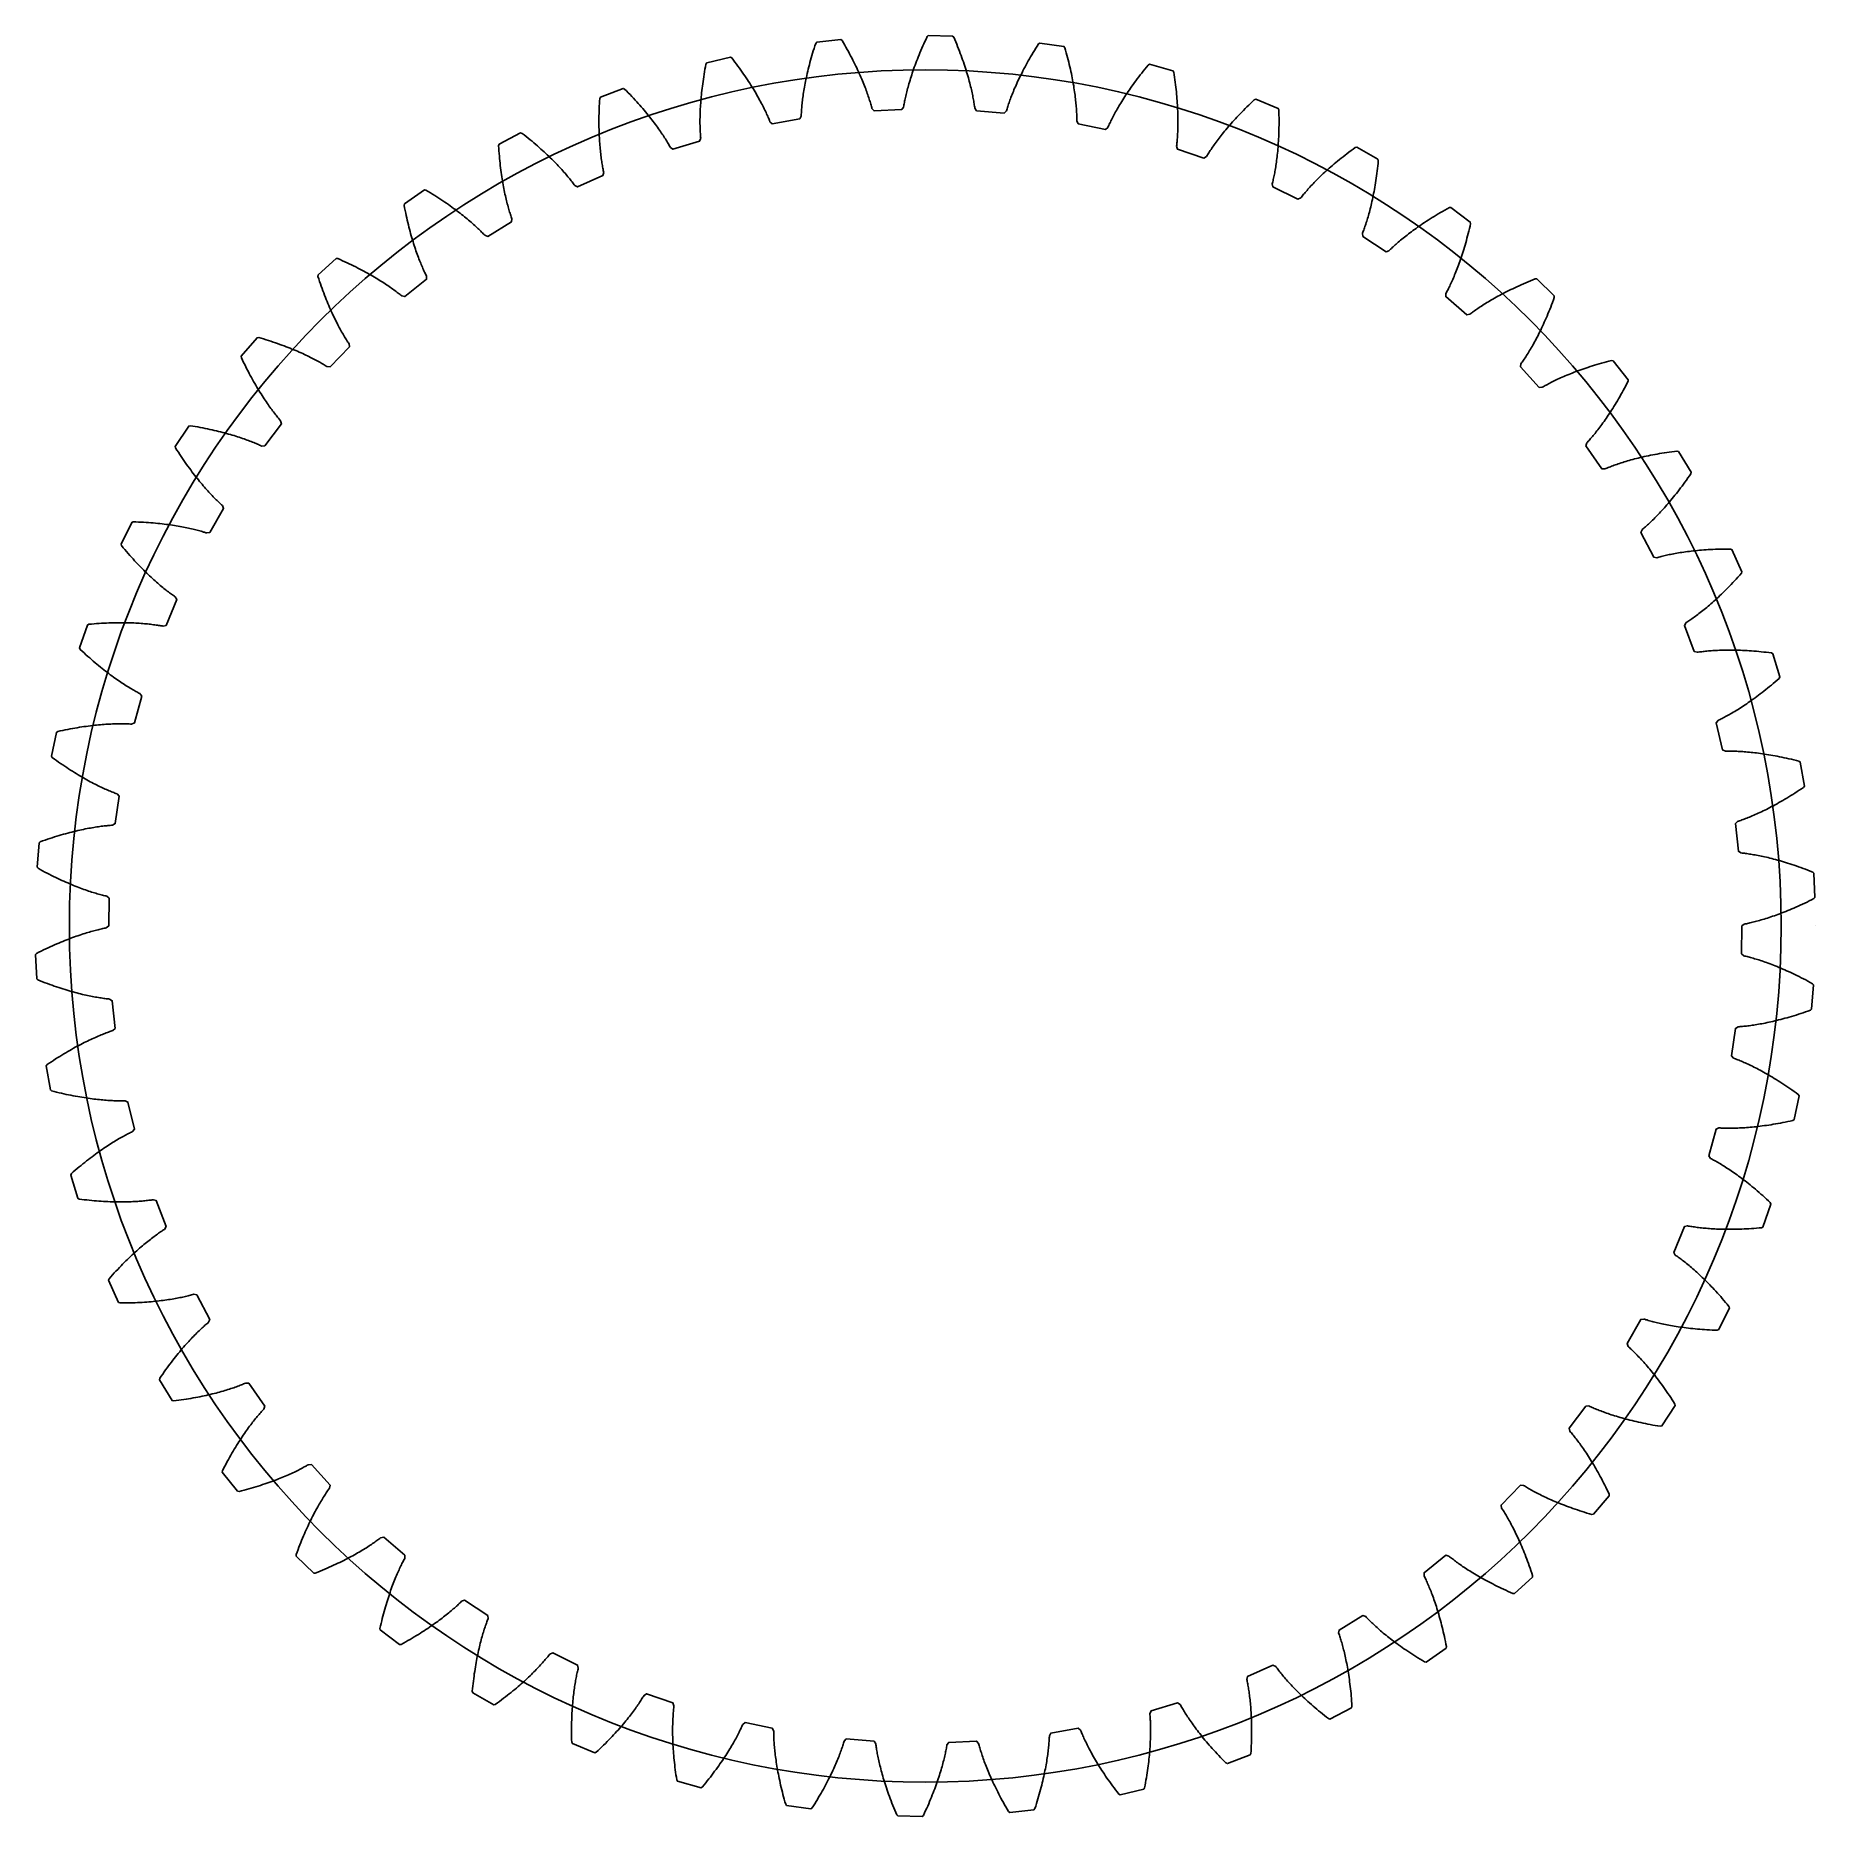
# Model space of a CAD drawing. Extents: x -42.9 to 18.2, y 209 to 270.1.
import ezdxf

# ---------------------------------------------------------------- set-up
doc = ezdxf.new("R2010")
doc.units = 0
doc.layers.get('0').update_dxf_attribs({"linetype": 'CONTINUOUS'})

msp = doc.modelspace()

# ---------------------------------------------------------------- linework, layer by layer
msp.add_lwpolyline([(15.714, 239.525), (15.798, 239.59), (15.835, 239.597), (15.873, 239.605), (15.912, 239.613), (15.953, 239.622), (15.995, 239.632), (16.038, 239.642), (16.083, 239.653), (16.129, 239.664), (16.176, 239.676), (16.224, 239.689), (16.273, 239.702), (16.324, 239.717), (16.375, 239.731), (16.428, 239.747), (16.483, 239.763), (16.538, 239.78), (16.594, 239.798), (16.652, 239.817), (16.711, 239.837), (16.771, 239.857), (16.832, 239.878), (16.894, 239.9), (16.957, 239.923), (17.021, 239.947), (17.087, 239.972), (17.153, 239.998), (17.221, 240.025), (17.29, 240.053), (17.359, 240.081), (17.43, 240.111), (17.502, 240.142), (17.575, 240.174), (17.648, 240.206), (17.723, 240.24), (17.799, 240.275), (17.876, 240.312), (17.954, 240.349), (18.032, 240.387), (18.112, 240.427), (18.192, 240.467), (18.226, 240.508), (18.188, 241.342), (18.151, 241.379), (18.067, 241.412), (17.984, 241.444), (17.902, 241.475), (17.821, 241.505), (17.741, 241.534), (17.663, 241.562), (17.585, 241.589), (17.509, 241.615), (17.433, 241.64), (17.359, 241.664), (17.286, 241.687), (17.214, 241.709), (17.143, 241.731), (17.073, 241.751), (17.004, 241.771), (16.937, 241.79), (16.871, 241.808), (16.806, 241.825), (16.742, 241.841), (16.679, 241.857), (16.617, 241.872), (16.557, 241.886), (16.498, 241.899), (16.44, 241.912), (16.384, 241.924), (16.328, 241.935), (16.274, 241.946), (16.221, 241.956), (16.169, 241.965), (16.119, 241.974), (16.07, 241.982), (16.022, 241.99), (15.975, 241.997), (15.93, 242.004), (15.886, 242.01), (15.843, 242.016), (15.802, 242.021), (15.762, 242.026), (15.723, 242.03), (15.686, 242.034), (15.596, 242.091), (15.493, 243.04), (15.568, 243.115), (15.603, 243.127), (15.64, 243.139), (15.679, 243.153), (15.718, 243.167), (15.758, 243.181), (15.8, 243.197), (15.843, 243.213), (15.887, 243.23), (15.932, 243.248), (15.978, 243.267), (16.025, 243.286), (16.074, 243.307), (16.123, 243.328), (16.174, 243.35), (16.225, 243.373), (16.278, 243.397), (16.332, 243.422), (16.387, 243.447), (16.443, 243.474), (16.5, 243.502), (16.557, 243.531), (16.616, 243.56), (16.676, 243.591), (16.737, 243.623), (16.799, 243.656), (16.862, 243.69), (16.925, 243.725), (16.99, 243.761), (17.056, 243.798), (17.122, 243.837), (17.189, 243.876), (17.258, 243.917), (17.327, 243.959), (17.397, 244.002), (17.467, 244.046), (17.539, 244.091), (17.611, 244.138), (17.685, 244.186), (17.759, 244.235), (17.834, 244.286), (17.862, 244.33), (17.72, 245.153), (17.678, 245.185), (17.59, 245.207), (17.504, 245.229), (17.419, 245.249), (17.335, 245.269), (17.252, 245.288), (17.171, 245.305), (17.091, 245.322), (17.011, 245.339), (16.933, 245.354), (16.857, 245.369), (16.781, 245.382), (16.707, 245.395), (16.634, 245.408), (16.562, 245.419), (16.492, 245.43), (16.422, 245.44), (16.354, 245.45), (16.288, 245.459), (16.222, 245.467), (16.158, 245.474), (16.095, 245.481), (16.033, 245.488), (15.973, 245.494), (15.914, 245.499), (15.856, 245.504), (15.8, 245.508), (15.745, 245.512), (15.691, 245.515), (15.639, 245.518), (15.588, 245.521), (15.538, 245.523), (15.489, 245.524), (15.442, 245.526), (15.397, 245.526), (15.352, 245.527), (15.309, 245.527), (15.267, 245.527), (15.227, 245.527), (15.188, 245.526), (15.15, 245.526), (15.054, 245.571), (14.833, 246.5), (14.898, 246.583), (14.932, 246.6), (14.967, 246.617), (15.003, 246.635), (15.04, 246.654), (15.079, 246.673), (15.118, 246.694), (15.158, 246.715), (15.2, 246.738), (15.242, 246.761), (15.286, 246.785), (15.33, 246.811), (15.376, 246.837), (15.422, 246.864), (15.47, 246.892), (15.518, 246.922), (15.567, 246.952), (15.618, 246.983), (15.669, 247.016), (15.721, 247.049), (15.774, 247.084), (15.828, 247.12), (15.882, 247.157), (15.938, 247.195), (15.994, 247.234), (16.051, 247.274), (16.109, 247.316), (16.168, 247.359), (16.228, 247.403), (16.288, 247.448), (16.349, 247.494), (16.411, 247.542), (16.474, 247.591), (16.537, 247.641), (16.601, 247.692), (16.666, 247.745), (16.731, 247.799), (16.797, 247.855), (16.864, 247.911), (16.931, 247.969), (16.999, 248.029), (17.022, 248.076), (16.777, 248.875), (16.732, 248.902), (16.642, 248.913), (16.554, 248.923), (16.467, 248.933), (16.381, 248.942), (16.297, 248.95), (16.214, 248.958), (16.132, 248.964), (16.051, 248.97), (15.972, 248.976), (15.894, 248.981), (15.818, 248.985), (15.742, 248.989), (15.668, 248.992), (15.596, 248.994), (15.524, 248.996), (15.454, 248.997), (15.386, 248.998), (15.318, 248.999), (15.252, 248.999), (15.188, 248.998), (15.124, 248.997), (15.062, 248.996), (15.002, 248.994), (14.943, 248.992), (14.885, 248.99), (14.828, 248.987), (14.773, 248.984), (14.719, 248.98), (14.667, 248.977), (14.616, 248.973), (14.566, 248.968), (14.518, 248.964), (14.471, 248.959), (14.426, 248.954), (14.382, 248.949), (14.339, 248.944), (14.297, 248.939), (14.257, 248.934), (14.219, 248.928), (14.181, 248.923), (14.081, 248.956), (13.744, 249.849), (13.798, 249.941), (13.83, 249.961), (13.863, 249.982), (13.896, 250.005), (13.931, 250.028), (13.967, 250.052), (14.003, 250.078), (14.04, 250.104), (14.079, 250.132), (14.118, 250.16), (14.158, 250.19), (14.199, 250.22), (14.241, 250.252), (14.284, 250.285), (14.327, 250.319), (14.371, 250.354), (14.416, 250.39), (14.462, 250.428), (14.509, 250.466), (14.556, 250.506), (14.605, 250.547), (14.654, 250.589), (14.703, 250.633), (14.754, 250.678), (14.805, 250.723), (14.856, 250.771), (14.909, 250.819), (14.962, 250.869), (15.015, 250.92), (15.07, 250.972), (15.124, 251.026), (15.18, 251.081), (15.236, 251.137), (15.292, 251.195), (15.349, 251.254), (15.407, 251.315), (15.465, 251.377), (15.524, 251.44), (15.583, 251.504), (15.642, 251.57), (15.702, 251.638), (15.719, 251.688), (15.376, 252.45), (15.327, 252.47), (15.237, 252.47), (15.148, 252.469), (15.061, 252.468), (14.975, 252.466), (14.89, 252.464), (14.806, 252.461), (14.724, 252.457), (14.644, 252.453), (14.564, 252.449), (14.486, 252.444), (14.41, 252.438), (14.335, 252.433), (14.261, 252.426), (14.189, 252.42), (14.118, 252.413), (14.048, 252.405), (13.98, 252.398), (13.913, 252.39), (13.847, 252.381), (13.783, 252.373), (13.721, 252.364), (13.659, 252.355), (13.6, 252.345), (13.541, 252.336), (13.484, 252.326), (13.428, 252.316), (13.374, 252.306), (13.321, 252.296), (13.27, 252.286), (13.22, 252.276), (13.171, 252.265), (13.123, 252.255), (13.078, 252.244), (13.033, 252.234), (12.99, 252.223), (12.948, 252.213), (12.908, 252.202), (12.869, 252.192), (12.831, 252.182), (12.795, 252.172), (12.69, 252.192), (12.245, 253.036), (12.287, 253.133), (12.316, 253.158), (12.346, 253.183), (12.376, 253.209), (12.407, 253.237), (12.44, 253.265), (12.473, 253.295), (12.507, 253.326), (12.541, 253.358), (12.576, 253.391), (12.613, 253.426), (12.649, 253.461), (12.687, 253.498), (12.725, 253.536), (12.764, 253.575), (12.804, 253.615), (12.844, 253.657), (12.885, 253.7), (12.926, 253.744), (12.968, 253.79), (13.011, 253.836), (13.054, 253.884), (13.098, 253.934), (13.142, 253.984), (13.187, 254.036), (13.232, 254.09), (13.278, 254.144), (13.325, 254.2), (13.371, 254.258), (13.419, 254.316), (13.466, 254.377), (13.514, 254.438), (13.563, 254.501), (13.612, 254.565), (13.661, 254.631), (13.711, 254.698), (13.76, 254.767), (13.811, 254.837), (13.861, 254.909), (13.912, 254.982), (13.963, 255.056), (13.973, 255.108), (13.538, 255.82), (13.487, 255.835), (13.397, 255.823), (13.309, 255.812), (13.223, 255.799), (13.137, 255.787), (13.054, 255.774), (12.971, 255.76), (12.89, 255.746), (12.811, 255.732), (12.733, 255.718), (12.656, 255.703), (12.581, 255.688), (12.507, 255.673), (12.434, 255.658), (12.363, 255.642), (12.294, 255.626), (12.226, 255.61), (12.159, 255.594), (12.094, 255.577), (12.03, 255.561), (11.967, 255.544), (11.906, 255.528), (11.846, 255.511), (11.788, 255.494), (11.731, 255.478), (11.676, 255.461), (11.622, 255.444), (11.569, 255.427), (11.518, 255.411), (11.468, 255.394), (11.42, 255.377), (11.373, 255.361), (11.327, 255.345), (11.283, 255.329), (11.24, 255.313), (11.199, 255.297), (11.158, 255.281), (11.12, 255.266), (11.082, 255.251), (11.046, 255.236), (11.011, 255.221), (10.906, 255.228), (10.358, 256.01), (10.387, 256.112), (10.413, 256.139), (10.439, 256.168), (10.466, 256.198), (10.494, 256.229), (10.522, 256.262), (10.551, 256.295), (10.581, 256.33), (10.611, 256.366), (10.642, 256.404), (10.674, 256.442), (10.706, 256.482), (10.738, 256.523), (10.771, 256.566), (10.805, 256.61), (10.839, 256.655), (10.874, 256.701), (10.909, 256.749), (10.945, 256.798), (10.981, 256.848), (11.017, 256.9), (11.054, 256.953), (11.091, 257.007), (11.129, 257.063), (11.167, 257.12), (11.205, 257.179), (11.244, 257.239), (11.283, 257.3), (11.322, 257.363), (11.362, 257.427), (11.402, 257.493), (11.442, 257.56), (11.482, 257.628), (11.522, 257.698), (11.563, 257.77), (11.603, 257.843), (11.644, 257.917), (11.685, 257.993), (11.726, 258.07), (11.768, 258.149), (11.809, 258.229), (11.813, 258.282), (11.291, 258.934), (11.239, 258.942), (11.152, 258.92), (11.066, 258.897), (10.981, 258.874), (10.898, 258.851), (10.817, 258.827), (10.737, 258.804), (10.658, 258.78), (10.581, 258.756), (10.505, 258.732), (10.431, 258.707), (10.358, 258.683), (10.287, 258.659), (10.217, 258.634), (10.149, 258.61), (10.082, 258.586), (10.016, 258.561), (9.952, 258.537), (9.889, 258.512), (9.828, 258.488), (9.768, 258.464), (9.709, 258.439), (9.652, 258.415), (9.597, 258.391), (9.542, 258.368), (9.489, 258.344), (9.438, 258.321), (9.388, 258.298), (9.339, 258.275), (9.292, 258.252), (9.246, 258.229), (9.201, 258.207), (9.158, 258.185), (9.116, 258.164), (9.076, 258.142), (9.036, 258.122), (8.998, 258.101), (8.962, 258.081), (8.927, 258.061), (8.893, 258.042), (8.86, 258.023), (8.754, 258.017), (8.113, 258.724), (8.129, 258.828), (8.151, 258.859), (8.174, 258.891), (8.197, 258.924), (8.22, 258.959), (8.244, 258.994), (8.269, 259.031), (8.294, 259.07), (8.32, 259.109), (8.346, 259.15), (8.372, 259.192), (8.399, 259.236), (8.426, 259.281), (8.453, 259.327), (8.481, 259.375), (8.51, 259.424), (8.538, 259.474), (8.567, 259.526), (8.596, 259.579), (8.626, 259.633), (8.656, 259.689), (8.685, 259.746), (8.716, 259.805), (8.746, 259.865), (8.777, 259.927), (8.807, 259.99), (8.838, 260.054), (8.869, 260.12), (8.9, 260.187), (8.931, 260.256), (8.962, 260.326), (8.994, 260.397), (9.025, 260.47), (9.056, 260.545), (9.088, 260.621), (9.119, 260.698), (9.15, 260.777), (9.181, 260.857), (9.212, 260.939), (9.243, 261.022), (9.274, 261.107), (9.271, 261.16), (8.672, 261.742), (8.62, 261.743), (8.536, 261.71), (8.453, 261.677), (8.372, 261.643), (8.293, 261.61), (8.215, 261.576), (8.139, 261.543), (8.064, 261.509), (7.99, 261.476), (7.918, 261.443), (7.847, 261.409), (7.778, 261.376), (7.71, 261.343), (7.644, 261.31), (7.579, 261.277), (7.516, 261.244), (7.454, 261.212), (7.393, 261.18), (7.334, 261.148), (7.276, 261.116), (7.22, 261.084), (7.165, 261.053), (7.111, 261.022), (7.059, 260.991), (7.008, 260.961), (6.959, 260.931), (6.911, 260.901), (6.864, 260.872), (6.818, 260.843), (6.774, 260.814), (6.731, 260.786), (6.69, 260.759), (6.65, 260.732), (6.611, 260.705), (6.573, 260.679), (6.537, 260.653), (6.502, 260.628), (6.468, 260.603), (6.436, 260.579), (6.405, 260.556), (6.375, 260.533), (6.27, 260.514), (5.545, 261.135), (5.548, 261.241), (5.566, 261.274), (5.585, 261.308), (5.603, 261.344), (5.623, 261.381), (5.642, 261.42), (5.662, 261.459), (5.682, 261.501), (5.702, 261.543), (5.723, 261.587), (5.744, 261.632), (5.765, 261.679), (5.786, 261.727), (5.808, 261.776), (5.829, 261.827), (5.851, 261.879), (5.873, 261.932), (5.896, 261.987), (5.918, 262.044), (5.94, 262.101), (5.963, 262.161), (5.985, 262.221), (6.008, 262.283), (6.03, 262.347), (6.053, 262.411), (6.076, 262.478), (6.098, 262.545), (6.121, 262.615), (6.143, 262.685), (6.165, 262.757), (6.187, 262.831), (6.21, 262.906), (6.231, 262.982), (6.253, 263.06), (6.275, 263.139), (6.296, 263.22), (6.317, 263.302), (6.338, 263.386), (6.359, 263.471), (6.379, 263.557), (6.399, 263.645), (6.389, 263.697), (5.722, 264.199), (5.67, 264.194), (5.591, 264.15), (5.513, 264.107), (5.437, 264.064), (5.362, 264.021), (5.289, 263.978), (5.218, 263.935), (5.147, 263.892), (5.079, 263.85), (5.011, 263.808), (4.945, 263.766), (4.881, 263.724), (4.818, 263.683), (4.756, 263.642), (4.696, 263.601), (4.637, 263.561), (4.58, 263.521), (4.524, 263.481), (4.469, 263.442), (4.416, 263.403), (4.364, 263.365), (4.313, 263.327), (4.264, 263.289), (4.216, 263.252), (4.169, 263.216), (4.124, 263.18), (4.08, 263.144), (4.037, 263.109), (3.995, 263.075), (3.955, 263.041), (3.916, 263.008), (3.879, 262.975), (3.842, 262.943), (3.807, 262.912), (3.773, 262.881), (3.74, 262.851), (3.709, 262.822), (3.678, 262.794), (3.649, 262.766), (3.621, 262.738), (3.594, 262.712), (3.493, 262.68), (2.696, 263.205), (2.686, 263.31), (2.699, 263.346), (2.713, 263.382), (2.727, 263.42), (2.742, 263.459), (2.756, 263.5), (2.771, 263.542), (2.785, 263.585), (2.8, 263.63), (2.815, 263.676), (2.83, 263.723), (2.845, 263.772), (2.861, 263.822), (2.876, 263.874), (2.891, 263.927), (2.906, 263.982), (2.921, 264.038), (2.937, 264.095), (2.952, 264.153), (2.967, 264.214), (2.982, 264.275), (2.996, 264.338), (3.011, 264.402), (3.025, 264.468), (3.04, 264.535), (3.054, 264.604), (3.068, 264.674), (3.081, 264.745), (3.095, 264.818), (3.108, 264.892), (3.12, 264.968), (3.133, 265.045), (3.145, 265.124), (3.157, 265.204), (3.168, 265.285), (3.179, 265.368), (3.19, 265.452), (3.2, 265.537), (3.21, 265.624), (3.219, 265.713), (3.228, 265.802), (3.212, 265.853), (2.487, 266.267), (2.436, 266.256), (2.363, 266.203), (2.291, 266.15), (2.221, 266.097), (2.153, 266.045), (2.086, 265.993), (2.02, 265.942), (1.956, 265.891), (1.893, 265.84), (1.831, 265.79), (1.771, 265.74), (1.712, 265.691), (1.655, 265.642), (1.599, 265.593), (1.544, 265.545), (1.491, 265.498), (1.439, 265.451), (1.388, 265.405), (1.339, 265.359), (1.291, 265.314), (1.244, 265.269), (1.199, 265.225), (1.154, 265.182), (1.111, 265.139), (1.07, 265.097), (1.029, 265.056), (0.99, 265.015), (0.952, 264.975), (0.915, 264.936), (0.879, 264.897), (0.845, 264.859), (0.812, 264.822), (0.78, 264.786), (0.749, 264.75), (0.719, 264.716), (0.69, 264.682), (0.662, 264.649), (0.636, 264.617), (0.61, 264.585), (0.586, 264.555), (0.562, 264.525), (0.466, 264.48), (-0.391, 264.902), (-0.414, 265.005), (-0.405, 265.042), (-0.395, 265.08), (-0.386, 265.119), (-0.377, 265.16), (-0.368, 265.202), (-0.358, 265.245), (-0.349, 265.29), (-0.34, 265.336), (-0.331, 265.384), (-0.322, 265.433), (-0.313, 265.483), (-0.304, 265.535), (-0.296, 265.588), (-0.287, 265.643), (-0.279, 265.699), (-0.271, 265.756), (-0.263, 265.815), (-0.256, 265.875), (-0.248, 265.936), (-0.241, 265.999), (-0.234, 266.063), (-0.228, 266.129), (-0.222, 266.196), (-0.216, 266.265), (-0.211, 266.334), (-0.206, 266.406), (-0.201, 266.478), (-0.197, 266.552), (-0.193, 266.627), (-0.19, 266.704), (-0.188, 266.782), (-0.185, 266.862), (-0.184, 266.942), (-0.182, 267.024), (-0.182, 267.108), (-0.182, 267.193), (-0.182, 267.279), (-0.184, 267.366), (-0.186, 267.455), (-0.188, 267.545), (-0.21, 267.593), (-0.981, 267.914), (-1.031, 267.896), (-1.097, 267.834), (-1.161, 267.773), (-1.224, 267.712), (-1.285, 267.651), (-1.345, 267.592), (-1.404, 267.532), (-1.462, 267.474), (-1.518, 267.415), (-1.572, 267.358), (-1.626, 267.301), (-1.678, 267.245), (-1.729, 267.189), (-1.778, 267.134), (-1.826, 267.079), (-1.873, 267.026), (-1.919, 266.973), (-1.964, 266.92), (-2.007, 266.869), (-2.049, 266.818), (-2.09, 266.768), (-2.129, 266.718), (-2.168, 266.67), (-2.205, 266.622), (-2.241, 266.575), (-2.276, 266.529), (-2.31, 266.484), (-2.343, 266.439), (-2.374, 266.396), (-2.405, 266.353), (-2.434, 266.311), (-2.463, 266.27), (-2.49, 266.23), (-2.516, 266.191), (-2.541, 266.153), (-2.566, 266.116), (-2.589, 266.079), (-2.611, 266.044), (-2.633, 266.01), (-2.653, 265.977), (-2.673, 265.944), (-2.762, 265.888), (-3.665, 266.198), (-3.701, 266.298), (-3.697, 266.335), (-3.692, 266.374), (-3.688, 266.414), (-3.684, 266.456), (-3.68, 266.499), (-3.676, 266.543), (-3.673, 266.589), (-3.67, 266.636), (-3.667, 266.684), (-3.664, 266.734), (-3.661, 266.785), (-3.659, 266.837), (-3.657, 266.891), (-3.656, 266.946), (-3.655, 267.003), (-3.654, 267.061), (-3.653, 267.12), (-3.653, 267.181), (-3.654, 267.243), (-3.655, 267.306), (-3.656, 267.37), (-3.658, 267.436), (-3.66, 267.504), (-3.663, 267.572), (-3.666, 267.642), (-3.67, 267.713), (-3.675, 267.786), (-3.68, 267.86), (-3.686, 267.935), (-3.692, 268.012), (-3.699, 268.089), (-3.707, 268.168), (-3.716, 268.249), (-3.725, 268.33), (-3.735, 268.413), (-3.745, 268.497), (-3.757, 268.583), (-3.769, 268.669), (-3.782, 268.757), (-3.796, 268.847), (-3.824, 268.891), (-4.629, 269.113), (-4.676, 269.089), (-4.733, 269.019), (-4.789, 268.95), (-4.844, 268.882), (-4.898, 268.814), (-4.95, 268.747), (-5.001, 268.681), (-5.05, 268.616), (-5.099, 268.551), (-5.146, 268.487), (-5.191, 268.424), (-5.236, 268.361), (-5.279, 268.3), (-5.322, 268.239), (-5.363, 268.179), (-5.403, 268.12), (-5.441, 268.061), (-5.479, 268.004), (-5.515, 267.947), (-5.551, 267.891), (-5.585, 267.837), (-5.618, 267.783), (-5.65, 267.73), (-5.681, 267.678), (-5.711, 267.626), (-5.74, 267.576), (-5.768, 267.527), (-5.795, 267.479), (-5.82, 267.432), (-5.845, 267.385), (-5.869, 267.34), (-5.892, 267.296), (-5.914, 267.253), (-5.936, 267.211), (-5.956, 267.17), (-5.975, 267.13), (-5.994, 267.091), (-6.012, 267.053), (-6.029, 267.017), (-6.045, 266.981), (-6.06, 266.947), (-6.142, 266.879), (-7.077, 267.074), (-7.125, 267.169), (-7.125, 267.206), (-7.126, 267.245), (-7.126, 267.286), (-7.128, 267.327), (-7.129, 267.37), (-7.131, 267.415), (-7.133, 267.461), (-7.136, 267.508), (-7.139, 267.556), (-7.142, 267.606), (-7.146, 267.657), (-7.151, 267.709), (-7.156, 267.763), (-7.161, 267.818), (-7.167, 267.874), (-7.173, 267.931), (-7.18, 267.99), (-7.188, 268.05), (-7.196, 268.112), (-7.205, 268.174), (-7.214, 268.238), (-7.224, 268.303), (-7.235, 268.37), (-7.247, 268.438), (-7.259, 268.507), (-7.272, 268.577), (-7.285, 268.648), (-7.3, 268.721), (-7.315, 268.795), (-7.331, 268.87), (-7.348, 268.946), (-7.365, 269.023), (-7.384, 269.102), (-7.403, 269.182), (-7.423, 269.263), (-7.444, 269.345), (-7.466, 269.428), (-7.489, 269.513), (-7.513, 269.598), (-7.538, 269.685), (-7.571, 269.726), (-8.398, 269.845), (-8.441, 269.815), (-8.49, 269.739), (-8.537, 269.663), (-8.583, 269.589), (-8.627, 269.515), (-8.67, 269.442), (-8.713, 269.37), (-8.754, 269.299), (-8.793, 269.229), (-8.832, 269.159), (-8.87, 269.091), (-8.906, 269.023), (-8.942, 268.957), (-8.976, 268.891), (-9.009, 268.826), (-9.041, 268.763), (-9.072, 268.7), (-9.102, 268.638), (-9.131, 268.577), (-9.159, 268.518), (-9.186, 268.459), (-9.212, 268.401), (-9.238, 268.345), (-9.262, 268.289), (-9.285, 268.235), (-9.307, 268.181), (-9.329, 268.129), (-9.35, 268.078), (-9.369, 268.028), (-9.388, 267.979), (-9.406, 267.931), (-9.424, 267.884), (-9.44, 267.839), (-9.456, 267.794), (-9.471, 267.751), (-9.485, 267.709), (-9.499, 267.668), (-9.512, 267.628), (-9.524, 267.59), (-9.536, 267.553), (-9.546, 267.516), (-9.619, 267.439), (-10.571, 267.515), (-10.631, 267.603), (-10.635, 267.641), (-10.641, 267.679), (-10.647, 267.719), (-10.653, 267.76), (-10.66, 267.803), (-10.668, 267.847), (-10.675, 267.892), (-10.684, 267.938), (-10.693, 267.986), (-10.703, 268.035), (-10.713, 268.085), (-10.724, 268.136), (-10.736, 268.189), (-10.748, 268.243), (-10.761, 268.298), (-10.774, 268.354), (-10.789, 268.411), (-10.804, 268.47), (-10.819, 268.53), (-10.836, 268.591), (-10.853, 268.653), (-10.872, 268.717), (-10.891, 268.781), (-10.911, 268.847), (-10.931, 268.914), (-10.953, 268.982), (-10.975, 269.051), (-10.999, 269.121), (-11.023, 269.193), (-11.048, 269.265), (-11.074, 269.339), (-11.102, 269.413), (-11.13, 269.489), (-11.159, 269.566), (-11.189, 269.644), (-11.22, 269.723), (-11.253, 269.802), (-11.286, 269.883), (-11.32, 269.965), (-11.356, 270.048), (-11.394, 270.085), (-12.229, 270.099), (-12.268, 270.064), (-12.307, 269.982), (-12.344, 269.901), (-12.38, 269.822), (-12.415, 269.743), (-12.449, 269.665), (-12.482, 269.588), (-12.514, 269.513), (-12.544, 269.438), (-12.574, 269.364), (-12.603, 269.292), (-12.63, 269.22), (-12.657, 269.15), (-12.683, 269.08), (-12.708, 269.012), (-12.731, 268.945), (-12.754, 268.878), (-12.777, 268.813), (-12.798, 268.749), (-12.818, 268.687), (-12.838, 268.625), (-12.856, 268.565), (-12.874, 268.505), (-12.891, 268.447), (-12.907, 268.39), (-12.923, 268.334), (-12.938, 268.28), (-12.952, 268.226), (-12.965, 268.174), (-12.978, 268.123), (-12.99, 268.074), (-13.001, 268.025), (-13.012, 267.978), (-13.022, 267.932), (-13.031, 267.887), (-13.04, 267.843), (-13.049, 267.801), (-13.056, 267.76), (-13.064, 267.72), (-13.07, 267.682), (-13.077, 267.645), (-13.139, 267.559), (-14.093, 267.515), (-14.163, 267.595), (-14.173, 267.631), (-14.183, 267.669), (-14.194, 267.708), (-14.205, 267.748), (-14.217, 267.79), (-14.23, 267.832), (-14.244, 267.876), (-14.258, 267.921), (-14.273, 267.967), (-14.289, 268.014), (-14.305, 268.062), (-14.323, 268.112), (-14.341, 268.163), (-14.359, 268.215), (-14.379, 268.268), (-14.4, 268.322), (-14.421, 268.377), (-14.443, 268.433), (-14.467, 268.491), (-14.491, 268.549), (-14.516, 268.609), (-14.542, 268.67), (-14.569, 268.731), (-14.597, 268.794), (-14.626, 268.858), (-14.656, 268.922), (-14.687, 268.988), (-14.719, 269.055), (-14.752, 269.123), (-14.786, 269.192), (-14.821, 269.261), (-14.857, 269.332), (-14.895, 269.404), (-14.933, 269.476), (-14.973, 269.549), (-15.014, 269.624), (-15.056, 269.699), (-15.099, 269.775), (-15.144, 269.852), (-15.189, 269.93), (-15.232, 269.961), (-16.062, 269.871), (-16.096, 269.831), (-16.124, 269.745), (-16.151, 269.66), (-16.177, 269.577), (-16.202, 269.494), (-16.226, 269.413), (-16.249, 269.333), (-16.271, 269.253), (-16.292, 269.175), (-16.312, 269.099), (-16.331, 269.023), (-16.35, 268.949), (-16.367, 268.875), (-16.384, 268.803), (-16.4, 268.732), (-16.416, 268.662), (-16.43, 268.594), (-16.444, 268.527), (-16.457, 268.461), (-16.469, 268.396), (-16.481, 268.332), (-16.492, 268.27), (-16.502, 268.209), (-16.512, 268.149), (-16.521, 268.09), (-16.529, 268.033), (-16.537, 267.977), (-16.544, 267.922), (-16.551, 267.869), (-16.557, 267.817), (-16.563, 267.766), (-16.568, 267.716), (-16.573, 267.668), (-16.577, 267.621), (-16.581, 267.576), (-16.584, 267.531), (-16.587, 267.488), (-16.589, 267.447), (-16.592, 267.406), (-16.594, 267.367), (-16.595, 267.33), (-16.646, 267.237), (-17.587, 267.074), (-17.667, 267.144), (-17.681, 267.179), (-17.696, 267.215), (-17.711, 267.252), (-17.728, 267.291), (-17.745, 267.33), (-17.763, 267.371), (-17.782, 267.413), (-17.802, 267.455), (-17.822, 267.499), (-17.844, 267.544), (-17.866, 267.59), (-17.89, 267.637), (-17.914, 267.685), (-17.939, 267.734), (-17.965, 267.784), (-17.993, 267.836), (-18.021, 267.888), (-18.05, 267.941), (-18.08, 267.995), (-18.112, 268.05), (-18.144, 268.106), (-18.177, 268.163), (-18.212, 268.221), (-18.247, 268.279), (-18.284, 268.339), (-18.322, 268.399), (-18.361, 268.461), (-18.401, 268.523), (-18.442, 268.586), (-18.485, 268.65), (-18.528, 268.715), (-18.573, 268.78), (-18.619, 268.847), (-18.667, 268.914), (-18.715, 268.982), (-18.765, 269.05), (-18.816, 269.12), (-18.869, 269.19), (-18.922, 269.261), (-18.977, 269.332), (-19.023, 269.358), (-19.836, 269.164), (-19.865, 269.12), (-19.882, 269.032), (-19.898, 268.944), (-19.913, 268.858), (-19.927, 268.773), (-19.941, 268.689), (-19.954, 268.607), (-19.965, 268.525), (-19.977, 268.445), (-19.987, 268.367), (-19.997, 268.289), (-20.006, 268.213), (-20.014, 268.138), (-20.022, 268.064), (-20.029, 267.992), (-20.035, 267.921), (-20.041, 267.851), (-20.046, 267.783), (-20.051, 267.716), (-20.055, 267.65), (-20.059, 267.585), (-20.062, 267.522), (-20.064, 267.46), (-20.066, 267.399), (-20.068, 267.34), (-20.069, 267.282), (-20.07, 267.226), (-20.07, 267.171), (-20.07, 267.117), (-20.07, 267.064), (-20.069, 267.013), (-20.068, 266.963), (-20.066, 266.915), (-20.065, 266.868), (-20.063, 266.822), (-20.061, 266.778), (-20.058, 266.735), (-20.055, 266.693), (-20.053, 266.653), (-20.05, 266.614), (-20.046, 266.576), (-20.086, 266.478), (-20.999, 266.198), (-21.086, 266.258), (-21.105, 266.291), (-21.124, 266.325), (-21.144, 266.36), (-21.165, 266.396), (-21.187, 266.433), (-21.21, 266.471), (-21.234, 266.51), (-21.259, 266.55), (-21.285, 266.591), (-21.312, 266.632), (-21.34, 266.675), (-21.369, 266.719), (-21.399, 266.764), (-21.431, 266.809), (-21.463, 266.856), (-21.496, 266.903), (-21.531, 266.951), (-21.566, 267), (-21.603, 267.05), (-21.641, 267.101), (-21.68, 267.152), (-21.72, 267.204), (-21.762, 267.257), (-21.804, 267.311), (-21.848, 267.366), (-21.893, 267.421), (-21.94, 267.477), (-21.987, 267.534), (-22.036, 267.591), (-22.086, 267.649), (-22.138, 267.708), (-22.191, 267.767), (-22.245, 267.828), (-22.3, 267.888), (-22.357, 267.949), (-22.415, 268.011), (-22.474, 268.074), (-22.535, 268.137), (-22.597, 268.2), (-22.661, 268.264), (-22.71, 268.284), (-23.491, 267.99), (-23.515, 267.943), (-23.521, 267.853), (-23.525, 267.764), (-23.53, 267.676), (-23.533, 267.59), (-23.536, 267.506), (-23.538, 267.422), (-23.54, 267.34), (-23.541, 267.259), (-23.542, 267.18), (-23.541, 267.102), (-23.541, 267.025), (-23.54, 266.95), (-23.538, 266.876), (-23.536, 266.803), (-23.534, 266.732), (-23.531, 266.662), (-23.527, 266.593), (-23.523, 266.526), (-23.519, 266.46), (-23.515, 266.395), (-23.51, 266.332), (-23.504, 266.271), (-23.499, 266.21), (-23.493, 266.151), (-23.487, 266.094), (-23.481, 266.038), (-23.474, 265.983), (-23.467, 265.929), (-23.46, 265.877), (-23.453, 265.827), (-23.446, 265.777), (-23.438, 265.73), (-23.431, 265.683), (-23.423, 265.638), (-23.415, 265.594), (-23.407, 265.552), (-23.4, 265.511), (-23.392, 265.471), (-23.384, 265.433), (-23.376, 265.396), (-23.403, 265.293), (-24.273, 264.902), (-24.368, 264.95), (-24.39, 264.98), (-24.414, 265.011), (-24.438, 265.044), (-24.463, 265.077), (-24.49, 265.111), (-24.518, 265.145), (-24.546, 265.181), (-24.576, 265.218), (-24.607, 265.255), (-24.639, 265.293), (-24.672, 265.332), (-24.706, 265.372), (-24.742, 265.412), (-24.779, 265.454), (-24.816, 265.496), (-24.855, 265.538), (-24.896, 265.582), (-24.937, 265.626), (-24.98, 265.671), (-25.024, 265.716), (-25.069, 265.763), (-25.116, 265.809), (-25.163, 265.857), (-25.212, 265.905), (-25.263, 265.954), (-25.314, 266.003), (-25.367, 266.052), (-25.422, 266.103), (-25.477, 266.154), (-25.534, 266.205), (-25.593, 266.257), (-25.653, 266.309), (-25.714, 266.362), (-25.776, 266.415), (-25.84, 266.469), (-25.906, 266.523), (-25.972, 266.577), (-26.041, 266.632), (-26.11, 266.687), (-26.181, 266.743), (-26.232, 266.756), (-26.971, 266.367), (-26.989, 266.317), (-26.983, 266.227), (-26.977, 266.138), (-26.97, 266.051), (-26.962, 265.965), (-26.955, 265.881), (-26.946, 265.798), (-26.938, 265.716), (-26.929, 265.636), (-26.919, 265.557), (-26.909, 265.479), (-26.899, 265.403), (-26.889, 265.329), (-26.878, 265.255), (-26.867, 265.184), (-26.855, 265.113), (-26.843, 265.044), (-26.831, 264.976), (-26.819, 264.91), (-26.807, 264.845), (-26.794, 264.782), (-26.781, 264.72), (-26.768, 264.66), (-26.755, 264.6), (-26.742, 264.543), (-26.729, 264.486), (-26.716, 264.431), (-26.702, 264.378), (-26.689, 264.326), (-26.675, 264.275), (-26.662, 264.225), (-26.648, 264.177), (-26.635, 264.131), (-26.622, 264.086), (-26.608, 264.042), (-26.595, 263.999), (-26.582, 263.958), (-26.569, 263.919), (-26.556, 263.88), (-26.544, 263.843), (-26.531, 263.808), (-26.545, 263.703), (-27.36, 263.205), (-27.459, 263.241), (-27.485, 263.268), (-27.513, 263.296), (-27.541, 263.325), (-27.57, 263.355), (-27.601, 263.385), (-27.633, 263.416), (-27.666, 263.448), (-27.7, 263.48), (-27.735, 263.514), (-27.772, 263.547), (-27.809, 263.582), (-27.848, 263.617), (-27.889, 263.653), (-27.93, 263.689), (-27.973, 263.726), (-28.017, 263.764), (-28.062, 263.802), (-28.109, 263.84), (-28.157, 263.88), (-28.206, 263.919), (-28.257, 263.959), (-28.309, 264), (-28.362, 264.041), (-28.417, 264.083), (-28.473, 264.124), (-28.531, 264.167), (-28.589, 264.21), (-28.65, 264.253), (-28.711, 264.296), (-28.774, 264.34), (-28.839, 264.384), (-28.905, 264.428), (-28.972, 264.473), (-29.041, 264.518), (-29.111, 264.563), (-29.182, 264.609), (-29.255, 264.654), (-29.33, 264.7), (-29.406, 264.746), (-29.483, 264.793), (-29.536, 264.8), (-30.22, 264.32), (-30.231, 264.269), (-30.214, 264.18), (-30.197, 264.093), (-30.179, 264.007), (-30.161, 263.923), (-30.143, 263.84), (-30.124, 263.759), (-30.105, 263.679), (-30.086, 263.6), (-30.067, 263.523), (-30.047, 263.448), (-30.028, 263.373), (-30.008, 263.301), (-29.988, 263.229), (-29.968, 263.16), (-29.948, 263.091), (-29.927, 263.024), (-29.907, 262.958), (-29.887, 262.894), (-29.866, 262.832), (-29.846, 262.77), (-29.825, 262.71), (-29.805, 262.652), (-29.784, 262.595), (-29.764, 262.539), (-29.744, 262.485), (-29.724, 262.432), (-29.704, 262.381), (-29.684, 262.331), (-29.664, 262.282), (-29.645, 262.235), (-29.625, 262.189), (-29.606, 262.144), (-29.587, 262.101), (-29.569, 262.059), (-29.55, 262.019), (-29.532, 261.98), (-29.514, 261.942), (-29.497, 261.906), (-29.48, 261.87), (-29.463, 261.837), (-29.463, 261.731), (-30.209, 261.135), (-30.313, 261.158), (-30.342, 261.182), (-30.372, 261.206), (-30.404, 261.231), (-30.437, 261.257), (-30.471, 261.283), (-30.506, 261.31), (-30.543, 261.337), (-30.581, 261.365), (-30.62, 261.394), (-30.661, 261.423), (-30.702, 261.452), (-30.746, 261.482), (-30.79, 261.513), (-30.836, 261.544), (-30.883, 261.575), (-30.931, 261.607), (-30.981, 261.639), (-31.032, 261.671), (-31.085, 261.704), (-31.139, 261.737), (-31.194, 261.771), (-31.251, 261.804), (-31.309, 261.839), (-31.368, 261.873), (-31.429, 261.907), (-31.491, 261.942), (-31.555, 261.977), (-31.62, 262.013), (-31.687, 262.048), (-31.755, 262.083), (-31.824, 262.119), (-31.895, 262.155), (-31.967, 262.191), (-32.041, 262.227), (-32.117, 262.263), (-32.193, 262.299), (-32.272, 262.335), (-32.351, 262.371), (-32.432, 262.408), (-32.515, 262.444), (-32.568, 262.444), (-33.186, 261.883), (-33.191, 261.83), (-33.163, 261.744), (-33.135, 261.66), (-33.107, 261.577), (-33.078, 261.496), (-33.05, 261.416), (-33.021, 261.338), (-32.992, 261.261), (-32.964, 261.185), (-32.935, 261.111), (-32.906, 261.039), (-32.877, 260.968), (-32.848, 260.898), (-32.82, 260.83), (-32.791, 260.763), (-32.762, 260.697), (-32.734, 260.633), (-32.705, 260.571), (-32.677, 260.51), (-32.649, 260.45), (-32.621, 260.392), (-32.593, 260.335), (-32.566, 260.28), (-32.538, 260.226), (-32.511, 260.173), (-32.484, 260.122), (-32.458, 260.072), (-32.431, 260.023), (-32.405, 259.976), (-32.38, 259.93), (-32.354, 259.886), (-32.329, 259.843), (-32.305, 259.801), (-32.281, 259.76), (-32.257, 259.721), (-32.234, 259.683), (-32.211, 259.647), (-32.188, 259.612), (-32.167, 259.578), (-32.145, 259.545), (-32.124, 259.514), (-32.111, 259.408), (-32.777, 258.724), (-32.882, 258.734), (-32.914, 258.754), (-32.947, 258.774), (-32.982, 258.795), (-33.018, 258.816), (-33.055, 258.838), (-33.093, 258.86), (-33.133, 258.883), (-33.174, 258.906), (-33.217, 258.929), (-33.261, 258.953), (-33.306, 258.977), (-33.352, 259.001), (-33.4, 259.026), (-33.45, 259.051), (-33.5, 259.076), (-33.552, 259.101), (-33.606, 259.127), (-33.66, 259.153), (-33.717, 259.179), (-33.774, 259.205), (-33.833, 259.231), (-33.894, 259.258), (-33.956, 259.284), (-34.019, 259.311), (-34.084, 259.337), (-34.15, 259.364), (-34.217, 259.391), (-34.287, 259.418), (-34.357, 259.445), (-34.429, 259.471), (-34.502, 259.498), (-34.577, 259.525), (-34.653, 259.551), (-34.731, 259.578), (-34.81, 259.604), (-34.891, 259.63), (-34.973, 259.656), (-35.057, 259.682), (-35.142, 259.708), (-35.228, 259.733), (-35.281, 259.727), (-35.824, 259.093), (-35.822, 259.04), (-35.784, 258.958), (-35.745, 258.878), (-35.707, 258.8), (-35.668, 258.723), (-35.63, 258.647), (-35.592, 258.573), (-35.554, 258.5), (-35.516, 258.429), (-35.478, 258.359), (-35.44, 258.29), (-35.403, 258.223), (-35.365, 258.158), (-35.328, 258.094), (-35.291, 258.031), (-35.255, 257.97), (-35.219, 257.91), (-35.183, 257.852), (-35.147, 257.794), (-35.111, 257.739), (-35.076, 257.685), (-35.042, 257.632), (-35.007, 257.58), (-34.973, 257.53), (-34.94, 257.481), (-34.907, 257.433), (-34.874, 257.387), (-34.842, 257.342), (-34.81, 257.299), (-34.779, 257.257), (-34.748, 257.216), (-34.718, 257.176), (-34.689, 257.138), (-34.66, 257.101), (-34.631, 257.065), (-34.603, 257.03), (-34.576, 256.997), (-34.549, 256.965), (-34.523, 256.934), (-34.498, 256.904), (-34.473, 256.875), (-34.447, 256.773), (-35.022, 256.01), (-35.128, 256.007), (-35.162, 256.022), (-35.197, 256.039), (-35.234, 256.055), (-35.272, 256.072), (-35.312, 256.089), (-35.353, 256.106), (-35.395, 256.123), (-35.439, 256.141), (-35.484, 256.159), (-35.531, 256.177), (-35.578, 256.195), (-35.628, 256.213), (-35.678, 256.232), (-35.73, 256.25), (-35.784, 256.269), (-35.838, 256.287), (-35.895, 256.306), (-35.952, 256.325), (-36.011, 256.344), (-36.072, 256.362), (-36.134, 256.381), (-36.197, 256.4), (-36.262, 256.418), (-36.328, 256.437), (-36.395, 256.455), (-36.464, 256.473), (-36.535, 256.491), (-36.607, 256.509), (-36.68, 256.527), (-36.755, 256.544), (-36.831, 256.562), (-36.908, 256.579), (-36.987, 256.596), (-37.068, 256.612), (-37.15, 256.628), (-37.233, 256.644), (-37.318, 256.66), (-37.404, 256.675), (-37.492, 256.69), (-37.581, 256.704), (-37.632, 256.692), (-38.091, 255.994), (-38.083, 255.942), (-38.034, 255.866), (-37.986, 255.791), (-37.938, 255.718), (-37.89, 255.646), (-37.843, 255.576), (-37.796, 255.507), (-37.749, 255.44), (-37.702, 255.374), (-37.656, 255.309), (-37.61, 255.246), (-37.564, 255.184), (-37.519, 255.124), (-37.474, 255.065), (-37.43, 255.008), (-37.386, 254.951), (-37.342, 254.897), (-37.299, 254.843), (-37.257, 254.791), (-37.215, 254.74), (-37.173, 254.691), (-37.132, 254.643), (-37.091, 254.596), (-37.051, 254.55), (-37.012, 254.506), (-36.973, 254.463), (-36.935, 254.421), (-36.898, 254.381), (-36.861, 254.341), (-36.824, 254.303), (-36.789, 254.267), (-36.754, 254.231), (-36.72, 254.197), (-36.686, 254.164), (-36.654, 254.132), (-36.622, 254.101), (-36.59, 254.071), (-36.56, 254.043), (-36.53, 254.015), (-36.501, 253.989), (-36.473, 253.964), (-36.435, 253.865), (-36.909, 253.036), (-37.014, 253.02), (-37.049, 253.031), (-37.087, 253.043), (-37.125, 253.054), (-37.165, 253.066), (-37.207, 253.078), (-37.25, 253.09), (-37.294, 253.102), (-37.339, 253.114), (-37.386, 253.126), (-37.435, 253.138), (-37.484, 253.15), (-37.536, 253.162), (-37.588, 253.174), (-37.642, 253.186), (-37.697, 253.198), (-37.754, 253.209), (-37.812, 253.221), (-37.872, 253.232), (-37.933, 253.243), (-37.995, 253.254), (-38.059, 253.265), (-38.124, 253.276), (-38.19, 253.286), (-38.258, 253.296), (-38.328, 253.306), (-38.398, 253.315), (-38.47, 253.324), (-38.544, 253.333), (-38.619, 253.341), (-38.695, 253.349), (-38.773, 253.357), (-38.852, 253.364), (-38.933, 253.371), (-39.014, 253.377), (-39.098, 253.383), (-39.182, 253.388), (-39.268, 253.393), (-39.356, 253.397), (-39.445, 253.401), (-39.535, 253.404), (-39.584, 253.385), (-39.952, 252.636), (-39.937, 252.585), (-39.88, 252.516), (-39.823, 252.448), (-39.766, 252.381), (-39.709, 252.316), (-39.654, 252.252), (-39.598, 252.19), (-39.543, 252.129), (-39.489, 252.069), (-39.434, 252.011), (-39.381, 251.954), (-39.328, 251.899), (-39.276, 251.844), (-39.224, 251.791), (-39.172, 251.74), (-39.122, 251.69), (-39.072, 251.641), (-39.022, 251.593), (-38.973, 251.547), (-38.925, 251.502), (-38.878, 251.458), (-38.831, 251.415), (-38.785, 251.374), (-38.74, 251.333), (-38.695, 251.295), (-38.651, 251.257), (-38.608, 251.22), (-38.566, 251.185), (-38.524, 251.15), (-38.484, 251.117), (-38.444, 251.085), (-38.405, 251.054), (-38.366, 251.024), (-38.329, 250.996), (-38.293, 250.968), (-38.257, 250.942), (-38.222, 250.916), (-38.188, 250.891), (-38.156, 250.868), (-38.124, 250.846), (-38.093, 250.824), (-38.042, 250.731), (-38.408, 249.849), (-38.51, 249.82), (-38.547, 249.827), (-38.586, 249.833), (-38.626, 249.84), (-38.667, 249.847), (-38.709, 249.853), (-38.753, 249.86), (-38.799, 249.866), (-38.845, 249.872), (-38.893, 249.879), (-38.943, 249.884), (-38.994, 249.89), (-39.046, 249.896), (-39.1, 249.901), (-39.155, 249.906), (-39.211, 249.911), (-39.269, 249.915), (-39.328, 249.919), (-39.388, 249.923), (-39.45, 249.926), (-39.513, 249.93), (-39.578, 249.932), (-39.644, 249.935), (-39.711, 249.936), (-39.78, 249.938), (-39.85, 249.939), (-39.921, 249.939), (-39.994, 249.939), (-40.068, 249.939), (-40.143, 249.938), (-40.22, 249.936), (-40.298, 249.934), (-40.377, 249.931), (-40.458, 249.928), (-40.54, 249.924), (-40.623, 249.919), (-40.708, 249.914), (-40.794, 249.908), (-40.881, 249.901), (-40.97, 249.894), (-41.06, 249.885), (-41.106, 249.86), (-41.378, 249.071), (-41.357, 249.022), (-41.291, 248.961), (-41.225, 248.9), (-41.161, 248.841), (-41.097, 248.784), (-41.033, 248.728), (-40.97, 248.673), (-40.908, 248.619), (-40.847, 248.567), (-40.786, 248.516), (-40.725, 248.466), (-40.666, 248.418), (-40.607, 248.37), (-40.549, 248.324), (-40.492, 248.28), (-40.435, 248.236), (-40.379, 248.194), (-40.324, 248.153), (-40.27, 248.113), (-40.217, 248.074), (-40.164, 248.037), (-40.112, 248), (-40.062, 247.965), (-40.011, 247.931), (-39.962, 247.898), (-39.914, 247.866), (-39.867, 247.835), (-39.82, 247.805), (-39.775, 247.776), (-39.73, 247.748), (-39.687, 247.721), (-39.644, 247.696), (-39.602, 247.671), (-39.562, 247.647), (-39.522, 247.624), (-39.483, 247.602), (-39.446, 247.581), (-39.409, 247.561), (-39.374, 247.542), (-39.339, 247.524), (-39.306, 247.506), (-39.244, 247.42), (-39.497, 246.5), (-39.594, 246.458), (-39.632, 246.46), (-39.671, 246.462), (-39.711, 246.463), (-39.753, 246.465), (-39.796, 246.466), (-39.84, 246.467), (-39.886, 246.468), (-39.933, 246.468), (-39.982, 246.468), (-40.031, 246.468), (-40.083, 246.467), (-40.135, 246.466), (-40.189, 246.464), (-40.244, 246.462), (-40.301, 246.46), (-40.358, 246.457), (-40.418, 246.454), (-40.478, 246.45), (-40.54, 246.446), (-40.603, 246.441), (-40.667, 246.435), (-40.733, 246.429), (-40.8, 246.423), (-40.868, 246.416), (-40.938, 246.408), (-41.009, 246.399), (-41.081, 246.39), (-41.154, 246.38), (-41.229, 246.37), (-41.305, 246.359), (-41.382, 246.347), (-41.461, 246.334), (-41.54, 246.321), (-41.621, 246.306), (-41.703, 246.291), (-41.786, 246.275), (-41.871, 246.259), (-41.957, 246.241), (-42.044, 246.223), (-42.132, 246.203), (-42.175, 246.173), (-42.345, 245.355), (-42.318, 245.31), (-42.245, 245.257), (-42.173, 245.205), (-42.101, 245.155), (-42.03, 245.106), (-41.96, 245.058), (-41.891, 245.011), (-41.823, 244.966), (-41.755, 244.922), (-41.688, 244.879), (-41.622, 244.837), (-41.557, 244.796), (-41.493, 244.757), (-41.429, 244.718), (-41.367, 244.681), (-41.305, 244.645), (-41.245, 244.61), (-41.185, 244.576), (-41.126, 244.544), (-41.068, 244.512), (-41.011, 244.481), (-40.956, 244.452), (-40.901, 244.423), (-40.847, 244.395), (-40.794, 244.369), (-40.742, 244.343), (-40.691, 244.318), (-40.641, 244.294), (-40.593, 244.271), (-40.545, 244.249), (-40.498, 244.228), (-40.453, 244.208), (-40.408, 244.189), (-40.365, 244.17), (-40.323, 244.152), (-40.282, 244.136), (-40.242, 244.119), (-40.203, 244.104), (-40.165, 244.09), (-40.129, 244.076), (-40.093, 244.063), (-40.021, 243.985), (-40.157, 243.04), (-40.248, 242.986), (-40.286, 242.983), (-40.325, 242.98), (-40.365, 242.977), (-40.406, 242.973), (-40.449, 242.969), (-40.493, 242.964), (-40.539, 242.959), (-40.586, 242.954), (-40.634, 242.948), (-40.683, 242.941), (-40.734, 242.934), (-40.786, 242.926), (-40.839, 242.918), (-40.894, 242.909), (-40.949, 242.9), (-41.006, 242.89), (-41.065, 242.879), (-41.124, 242.868), (-41.185, 242.856), (-41.247, 242.843), (-41.31, 242.83), (-41.374, 242.815), (-41.44, 242.8), (-41.507, 242.785), (-41.575, 242.768), (-41.644, 242.751), (-41.715, 242.733), (-41.786, 242.714), (-41.859, 242.694), (-41.933, 242.674), (-42.008, 242.652), (-42.084, 242.63), (-42.162, 242.606), (-42.24, 242.582), (-42.32, 242.557), (-42.4, 242.531), (-42.482, 242.503), (-42.565, 242.475), (-42.649, 242.446), (-42.734, 242.416), (-42.773, 242.38), (-42.839, 241.547), (-42.807, 241.506), (-42.728, 241.463), (-42.649, 241.42), (-42.572, 241.379), (-42.496, 241.339), (-42.42, 241.301), (-42.346, 241.263), (-42.272, 241.227), (-42.199, 241.191), (-42.128, 241.157), (-42.057, 241.124), (-41.987, 241.092), (-41.919, 241.061), (-41.851, 241.031), (-41.784, 241.002), (-41.719, 240.974), (-41.654, 240.946), (-41.591, 240.92), (-41.528, 240.895), (-41.467, 240.871), (-41.407, 240.848), (-41.347, 240.825), (-41.289, 240.804), (-41.232, 240.783), (-41.176, 240.763), (-41.122, 240.744), (-41.068, 240.726), (-41.016, 240.709), (-40.965, 240.692), (-40.915, 240.676), (-40.866, 240.661), (-40.818, 240.647), (-40.771, 240.633), (-40.726, 240.62), (-40.682, 240.608), (-40.639, 240.596), (-40.597, 240.585), (-40.557, 240.575), (-40.518, 240.565), (-40.48, 240.556), (-40.443, 240.547), (-40.362, 240.48), (-40.378, 239.525), (-40.462, 239.46), (-40.499, 239.453), (-40.537, 239.445), (-40.576, 239.436), (-40.617, 239.427), (-40.659, 239.418), (-40.702, 239.408), (-40.747, 239.397), (-40.793, 239.386), (-40.84, 239.374), (-40.888, 239.361), (-40.937, 239.347), (-40.988, 239.333), (-41.04, 239.318), (-41.092, 239.303), (-41.147, 239.287), (-41.202, 239.269), (-41.258, 239.251), (-41.316, 239.233), (-41.375, 239.213), (-41.435, 239.193), (-41.496, 239.172), (-41.558, 239.149), (-41.621, 239.126), (-41.685, 239.102), (-41.751, 239.078), (-41.817, 239.052), (-41.885, 239.025), (-41.954, 238.997), (-42.023, 238.969), (-42.094, 238.939), (-42.166, 238.908), (-42.239, 238.876), (-42.313, 238.843), (-42.387, 238.809), (-42.463, 238.774), (-42.54, 238.738), (-42.618, 238.701), (-42.696, 238.663), (-42.776, 238.623), (-42.856, 238.583), (-42.89, 238.542), (-42.852, 237.708), (-42.815, 237.671), (-42.731, 237.638), (-42.648, 237.606), (-42.566, 237.575), (-42.485, 237.545), (-42.405, 237.516), (-42.327, 237.488), (-42.249, 237.461), (-42.173, 237.435), (-42.097, 237.41), (-42.023, 237.386), (-41.95, 237.363), (-41.878, 237.34), (-41.807, 237.319), (-41.737, 237.299), (-41.668, 237.279), (-41.601, 237.26), (-41.535, 237.242), (-41.47, 237.225), (-41.406, 237.209), (-41.343, 237.193), (-41.281, 237.178), (-41.221, 237.164), (-41.162, 237.151), (-41.104, 237.138), (-41.048, 237.126), (-40.992, 237.115), (-40.938, 237.104), (-40.885, 237.094), (-40.833, 237.085), (-40.783, 237.076), (-40.734, 237.068), (-40.686, 237.06), (-40.639, 237.053), (-40.594, 237.046), (-40.55, 237.04), (-40.507, 237.034), (-40.466, 237.029), (-40.426, 237.024), (-40.387, 237.02), (-40.35, 237.016), (-40.26, 236.959), (-40.157, 236.01), (-40.232, 235.935), (-40.268, 235.923), (-40.304, 235.91), (-40.343, 235.897), (-40.382, 235.883), (-40.422, 235.868), (-40.464, 235.853), (-40.507, 235.837), (-40.551, 235.82), (-40.596, 235.802), (-40.642, 235.783), (-40.689, 235.764), (-40.738, 235.743), (-40.787, 235.722), (-40.838, 235.7), (-40.89, 235.677), (-40.942, 235.653), (-40.996, 235.628), (-41.051, 235.602), (-41.107, 235.576), (-41.164, 235.548), (-41.221, 235.519), (-41.28, 235.489), (-41.34, 235.459), (-41.401, 235.427), (-41.463, 235.394), (-41.526, 235.36), (-41.589, 235.325), (-41.654, 235.289), (-41.72, 235.252), (-41.786, 235.213), (-41.853, 235.174), (-41.922, 235.133), (-41.991, 235.091), (-42.061, 235.048), (-42.131, 235.004), (-42.203, 234.958), (-42.276, 234.912), (-42.349, 234.864), (-42.423, 234.815), (-42.498, 234.764), (-42.526, 234.72), (-42.384, 233.897), (-42.342, 233.865), (-42.254, 233.843), (-42.168, 233.821), (-42.083, 233.801), (-41.999, 233.781), (-41.916, 233.762), (-41.835, 233.744), (-41.755, 233.727), (-41.675, 233.711), (-41.597, 233.696), (-41.521, 233.681), (-41.445, 233.668), (-41.371, 233.655), (-41.298, 233.642), (-41.226, 233.631), (-41.156, 233.62), (-41.086, 233.61), (-41.018, 233.6), (-40.952, 233.591), (-40.886, 233.583), (-40.822, 233.575), (-40.759, 233.568), (-40.698, 233.562), (-40.637, 233.556), (-40.578, 233.551), (-40.521, 233.546), (-40.464, 233.542), (-40.409, 233.538), (-40.355, 233.535), (-40.303, 233.532), (-40.252, 233.529), (-40.202, 233.527), (-40.154, 233.526), (-40.106, 233.524), (-40.061, 233.523), (-40.016, 233.523), (-39.973, 233.523), (-39.931, 233.523), (-39.891, 233.523), (-39.852, 233.524), (-39.814, 233.524), (-39.718, 233.479), (-39.497, 232.55), (-39.562, 232.466), (-39.596, 232.45), (-39.631, 232.433), (-39.667, 232.415), (-39.704, 232.396), (-39.743, 232.377), (-39.782, 232.356), (-39.822, 232.335), (-39.864, 232.312), (-39.906, 232.289), (-39.95, 232.264), (-39.994, 232.239), (-40.04, 232.213), (-40.086, 232.186), (-40.134, 232.157), (-40.182, 232.128), (-40.231, 232.098), (-40.282, 232.066), (-40.333, 232.034), (-40.385, 232), (-40.438, 231.966), (-40.492, 231.93), (-40.546, 231.893), (-40.602, 231.855), (-40.658, 231.816), (-40.715, 231.775), (-40.773, 231.734), (-40.832, 231.691), (-40.892, 231.647), (-40.952, 231.602), (-41.013, 231.556), (-41.075, 231.508), (-41.138, 231.459), (-41.201, 231.409), (-41.265, 231.357), (-41.33, 231.305), (-41.395, 231.251), (-41.461, 231.195), (-41.528, 231.139), (-41.595, 231.08), (-41.663, 231.021), (-41.686, 230.974), (-41.441, 230.175), (-41.396, 230.148), (-41.306, 230.137), (-41.218, 230.127), (-41.131, 230.117), (-41.045, 230.108), (-40.961, 230.1), (-40.878, 230.092), (-40.796, 230.086), (-40.715, 230.079), (-40.636, 230.074), (-40.558, 230.069), (-40.482, 230.065), (-40.406, 230.061), (-40.332, 230.058), (-40.26, 230.056), (-40.188, 230.054), (-40.118, 230.052), (-40.05, 230.052), (-39.982, 230.051), (-39.916, 230.051), (-39.852, 230.052), (-39.788, 230.053), (-39.726, 230.054), (-39.666, 230.056), (-39.607, 230.058), (-39.549, 230.06), (-39.492, 230.063), (-39.437, 230.066), (-39.384, 230.07), (-39.331, 230.073), (-39.28, 230.077), (-39.231, 230.082), (-39.182, 230.086), (-39.135, 230.091), (-39.09, 230.095), (-39.046, 230.1), (-39.003, 230.106), (-38.961, 230.111), (-38.921, 230.116), (-38.883, 230.122), (-38.846, 230.127), (-38.745, 230.094), (-38.408, 229.201), (-38.462, 229.109), (-38.494, 229.089), (-38.527, 229.068), (-38.56, 229.045), (-38.595, 229.022), (-38.631, 228.997), (-38.667, 228.972), (-38.704, 228.946), (-38.743, 228.918), (-38.782, 228.89), (-38.822, 228.86), (-38.863, 228.83), (-38.905, 228.798), (-38.948, 228.765), (-38.991, 228.731), (-39.035, 228.696), (-39.08, 228.66), (-39.126, 228.622), (-39.173, 228.584), (-39.221, 228.544), (-39.269, 228.503), (-39.318, 228.46), (-39.367, 228.417), (-39.418, 228.372), (-39.469, 228.326), (-39.52, 228.279), (-39.573, 228.231), (-39.626, 228.181), (-39.679, 228.13), (-39.734, 228.077), (-39.788, 228.024), (-39.844, 227.969), (-39.9, 227.912), (-39.956, 227.855), (-40.013, 227.796), (-40.071, 227.735), (-40.129, 227.673), (-40.188, 227.61), (-40.247, 227.545), (-40.306, 227.479), (-40.366, 227.412), (-40.383, 227.362), (-40.04, 226.6), (-39.991, 226.58), (-39.901, 226.58), (-39.812, 226.58), (-39.725, 226.582), (-39.639, 226.584), (-39.554, 226.586), (-39.47, 226.589), (-39.388, 226.593), (-39.308, 226.597), (-39.228, 226.601), (-39.151, 226.606), (-39.074, 226.611), (-38.999, 226.617), (-38.925, 226.624), (-38.853, 226.63), (-38.782, 226.637), (-38.712, 226.645), (-38.644, 226.652), (-38.577, 226.66), (-38.511, 226.669), (-38.447, 226.677), (-38.385, 226.686), (-38.323, 226.695), (-38.264, 226.705), (-38.205, 226.714), (-38.148, 226.724), (-38.092, 226.734), (-38.038, 226.744), (-37.985, 226.754), (-37.934, 226.764), (-37.884, 226.774), (-37.835, 226.785), (-37.788, 226.795), (-37.742, 226.806), (-37.697, 226.816), (-37.654, 226.827), (-37.612, 226.837), (-37.572, 226.847), (-37.533, 226.858), (-37.495, 226.868), (-37.459, 226.878), (-37.354, 226.858), (-36.909, 226.014), (-36.951, 225.916), (-36.98, 225.892), (-37.01, 225.867), (-37.04, 225.841), (-37.072, 225.813), (-37.104, 225.784), (-37.137, 225.755), (-37.171, 225.724), (-37.205, 225.692), (-37.241, 225.659), (-37.277, 225.624), (-37.313, 225.589), (-37.351, 225.552), (-37.389, 225.514), (-37.428, 225.475), (-37.468, 225.434), (-37.508, 225.393), (-37.549, 225.35), (-37.59, 225.306), (-37.632, 225.26), (-37.675, 225.214), (-37.718, 225.166), (-37.762, 225.116), (-37.806, 225.066), (-37.851, 225.014), (-37.897, 224.96), (-37.942, 224.906), (-37.989, 224.85), (-38.036, 224.792), (-38.083, 224.733), (-38.13, 224.673), (-38.179, 224.612), (-38.227, 224.549), (-38.276, 224.484), (-38.325, 224.419), (-38.375, 224.351), (-38.424, 224.283), (-38.475, 224.213), (-38.525, 224.141), (-38.576, 224.068), (-38.627, 223.994), (-38.637, 223.942), (-38.202, 223.229), (-38.151, 223.215), (-38.061, 223.226), (-37.973, 223.238), (-37.887, 223.251), (-37.801, 223.263), (-37.718, 223.276), (-37.635, 223.29), (-37.554, 223.303), (-37.475, 223.318), (-37.397, 223.332), (-37.32, 223.347), (-37.245, 223.362), (-37.171, 223.377), (-37.098, 223.392), (-37.027, 223.408), (-36.958, 223.424), (-36.89, 223.44), (-36.823, 223.456), (-36.758, 223.472), (-36.694, 223.489), (-36.631, 223.505), (-36.57, 223.522), (-36.511, 223.539), (-36.452, 223.556), (-36.395, 223.572), (-36.34, 223.589), (-36.286, 223.606), (-36.233, 223.623), (-36.182, 223.639), (-36.132, 223.656), (-36.084, 223.672), (-36.037, 223.689), (-35.991, 223.705), (-35.947, 223.721), (-35.904, 223.737), (-35.863, 223.753), (-35.822, 223.769), (-35.784, 223.784), (-35.746, 223.799), (-35.71, 223.814), (-35.675, 223.829), (-35.57, 223.822), (-35.022, 223.04), (-35.051, 222.938), (-35.077, 222.911), (-35.103, 222.882), (-35.13, 222.852), (-35.158, 222.82), (-35.186, 222.788), (-35.215, 222.754), (-35.245, 222.72), (-35.275, 222.683), (-35.306, 222.646), (-35.338, 222.608), (-35.37, 222.568), (-35.402, 222.526), (-35.435, 222.484), (-35.469, 222.44), (-35.503, 222.395), (-35.538, 222.349), (-35.573, 222.301), (-35.609, 222.252), (-35.645, 222.202), (-35.681, 222.15), (-35.718, 222.097), (-35.756, 222.043), (-35.793, 221.987), (-35.831, 221.93), (-35.869, 221.871), (-35.908, 221.811), (-35.947, 221.75), (-35.986, 221.687), (-36.026, 221.623), (-36.066, 221.557), (-36.106, 221.49), (-36.146, 221.421), (-36.186, 221.351), (-36.227, 221.28), (-36.267, 221.207), (-36.308, 221.133), (-36.349, 221.057), (-36.39, 220.98), (-36.432, 220.901), (-36.473, 220.821), (-36.477, 220.768), (-35.955, 220.116), (-35.903, 220.108), (-35.816, 220.13), (-35.73, 220.153), (-35.645, 220.176), (-35.562, 220.199), (-35.481, 220.223), (-35.401, 220.246), (-35.322, 220.27), (-35.245, 220.294), (-35.169, 220.318), (-35.095, 220.342), (-35.022, 220.367), (-34.951, 220.391), (-34.881, 220.415), (-34.813, 220.44), (-34.746, 220.464), (-34.68, 220.489), (-34.616, 220.513), (-34.553, 220.538), (-34.492, 220.562), (-34.432, 220.586), (-34.373, 220.61), (-34.316, 220.634), (-34.261, 220.658), (-34.206, 220.682), (-34.153, 220.706), (-34.102, 220.729), (-34.052, 220.752), (-34.003, 220.775), (-33.956, 220.798), (-33.91, 220.82), (-33.865, 220.843), (-33.822, 220.865), (-33.78, 220.886), (-33.74, 220.907), (-33.7, 220.928), (-33.662, 220.949), (-33.626, 220.969), (-33.591, 220.989), (-33.557, 221.008), (-33.524, 221.027), (-33.418, 221.033), (-32.777, 220.326), (-32.793, 220.222), (-32.815, 220.191), (-32.838, 220.159), (-32.861, 220.126), (-32.884, 220.091), (-32.908, 220.056), (-32.933, 220.019), (-32.958, 219.98), (-32.984, 219.941), (-33.01, 219.9), (-33.036, 219.858), (-33.063, 219.814), (-33.09, 219.769), (-33.118, 219.723), (-33.145, 219.675), (-33.174, 219.626), (-33.202, 219.576), (-33.231, 219.524), (-33.26, 219.471), (-33.29, 219.417), (-33.32, 219.361), (-33.35, 219.303), (-33.38, 219.245), (-33.41, 219.185), (-33.441, 219.123), (-33.471, 219.06), (-33.502, 218.996), (-33.533, 218.93), (-33.564, 218.863), (-33.595, 218.794), (-33.626, 218.724), (-33.658, 218.652), (-33.689, 218.579), (-33.72, 218.505), (-33.752, 218.429), (-33.783, 218.352), (-33.814, 218.273), (-33.845, 218.192), (-33.876, 218.111), (-33.907, 218.027), (-33.938, 217.943), (-33.935, 217.89), (-33.336, 217.308), (-33.284, 217.307), (-33.2, 217.34), (-33.117, 217.373), (-33.037, 217.407), (-32.957, 217.44), (-32.879, 217.474), (-32.803, 217.507), (-32.728, 217.541), (-32.654, 217.574), (-32.582, 217.607), (-32.511, 217.641), (-32.442, 217.674), (-32.375, 217.707), (-32.308, 217.74), (-32.243, 217.773), (-32.18, 217.805), (-32.118, 217.838), (-32.057, 217.87), (-31.998, 217.902), (-31.94, 217.934), (-31.884, 217.966), (-31.829, 217.997), (-31.775, 218.028), (-31.723, 218.059), (-31.672, 218.089), (-31.623, 218.119), (-31.575, 218.149), (-31.528, 218.178), (-31.482, 218.207), (-31.438, 218.236), (-31.395, 218.264), (-31.354, 218.291), (-31.314, 218.318), (-31.275, 218.345), (-31.237, 218.371), (-31.201, 218.397), (-31.166, 218.422), (-31.132, 218.446), (-31.1, 218.47), (-31.069, 218.494), (-31.039, 218.517), (-30.934, 218.536), (-30.209, 217.915), (-30.213, 217.809), (-30.23, 217.776), (-30.249, 217.742), (-30.267, 217.706), (-30.287, 217.669), (-30.306, 217.63), (-30.326, 217.59), (-30.346, 217.549), (-30.366, 217.507), (-30.387, 217.463), (-30.408, 217.418), (-30.429, 217.371), (-30.45, 217.323), (-30.472, 217.274), (-30.494, 217.223), (-30.515, 217.171), (-30.537, 217.117), (-30.56, 217.062), (-30.582, 217.006), (-30.604, 216.948), (-30.627, 216.889), (-30.649, 216.829), (-30.672, 216.767), (-30.695, 216.703), (-30.717, 216.638), (-30.74, 216.572), (-30.762, 216.504), (-30.785, 216.435), (-30.807, 216.365), (-30.829, 216.293), (-30.852, 216.219), (-30.874, 216.144), (-30.895, 216.068), (-30.917, 215.99), (-30.939, 215.911), (-30.96, 215.83), (-30.981, 215.748), (-31.002, 215.664), (-31.023, 215.579), (-31.043, 215.493), (-31.063, 215.405), (-31.053, 215.353), (-30.386, 214.851), (-30.334, 214.856), (-30.255, 214.899), (-30.177, 214.943), (-30.101, 214.986), (-30.027, 215.029), (-29.953, 215.072), (-29.882, 215.115), (-29.811, 215.158), (-29.743, 215.2), (-29.675, 215.242), (-29.609, 215.284), (-29.545, 215.326), (-29.482, 215.367), (-29.42, 215.408), (-29.36, 215.449), (-29.301, 215.489), (-29.244, 215.529), (-29.188, 215.569), (-29.133, 215.608), (-29.08, 215.647), (-29.028, 215.685), (-28.977, 215.723), (-28.928, 215.761), (-28.88, 215.798), (-28.833, 215.834), (-28.788, 215.87), (-28.744, 215.906), (-28.701, 215.941), (-28.659, 215.975), (-28.619, 216.009), (-28.58, 216.042), (-28.543, 216.075), (-28.506, 216.106), (-28.471, 216.138), (-28.437, 216.168), (-28.404, 216.198), (-28.373, 216.228), (-28.342, 216.256), (-28.313, 216.284), (-28.285, 216.311), (-28.258, 216.338), (-28.157, 216.37), (-27.36, 215.845), (-27.35, 215.739), (-27.363, 215.704), (-27.377, 215.668), (-27.391, 215.63), (-27.406, 215.591), (-27.42, 215.55), (-27.435, 215.508), (-27.449, 215.465), (-27.464, 215.42), (-27.479, 215.374), (-27.494, 215.327), (-27.51, 215.278), (-27.525, 215.227), (-27.54, 215.176), (-27.555, 215.123), (-27.57, 215.068), (-27.586, 215.012), (-27.601, 214.955), (-27.616, 214.896), (-27.631, 214.836), (-27.646, 214.775), (-27.66, 214.712), (-27.675, 214.648), (-27.689, 214.582), (-27.704, 214.515), (-27.718, 214.446), (-27.732, 214.376), (-27.745, 214.305), (-27.759, 214.232), (-27.772, 214.158), (-27.785, 214.082), (-27.797, 214.005), (-27.809, 213.926), (-27.821, 213.846), (-27.832, 213.765), (-27.843, 213.682), (-27.854, 213.598), (-27.864, 213.513), (-27.874, 213.426), (-27.883, 213.337), (-27.892, 213.247), (-27.876, 213.197), (-27.151, 212.782), (-27.1, 212.794), (-27.027, 212.847), (-26.955, 212.9), (-26.885, 212.953), (-26.817, 213.005), (-26.75, 213.056), (-26.684, 213.108), (-26.62, 213.159), (-26.557, 213.21), (-26.495, 213.26), (-26.435, 213.31), (-26.376, 213.359), (-26.319, 213.408), (-26.263, 213.457), (-26.208, 213.504), (-26.155, 213.552), (-26.103, 213.599), (-26.052, 213.645), (-26.003, 213.691), (-25.955, 213.736), (-25.908, 213.781), (-25.863, 213.825), (-25.818, 213.868), (-25.775, 213.911), (-25.734, 213.953), (-25.693, 213.994), (-25.654, 214.035), (-25.616, 214.075), (-25.579, 214.114), (-25.544, 214.153), (-25.509, 214.191), (-25.476, 214.228), (-25.444, 214.264), (-25.413, 214.299), (-25.383, 214.334), (-25.354, 214.368), (-25.326, 214.401), (-25.3, 214.433), (-25.274, 214.465), (-25.25, 214.495), (-25.226, 214.525), (-25.13, 214.57), (-24.273, 214.148), (-24.25, 214.045), (-24.259, 214.008), (-24.269, 213.97), (-24.278, 213.931), (-24.287, 213.89), (-24.296, 213.848), (-24.306, 213.805), (-24.315, 213.76), (-24.324, 213.714), (-24.333, 213.666), (-24.342, 213.617), (-24.351, 213.567), (-24.36, 213.515), (-24.368, 213.462), (-24.377, 213.407), (-24.385, 213.351), (-24.393, 213.294), (-24.401, 213.235), (-24.408, 213.175), (-24.416, 213.114), (-24.423, 213.051), (-24.43, 212.986), (-24.436, 212.921), (-24.442, 212.854), (-24.448, 212.785), (-24.453, 212.715), (-24.458, 212.644), (-24.463, 212.572), (-24.467, 212.498), (-24.471, 212.422), (-24.474, 212.346), (-24.477, 212.268), (-24.479, 212.188), (-24.48, 212.108), (-24.482, 212.025), (-24.482, 211.942), (-24.482, 211.857), (-24.482, 211.771), (-24.48, 211.683), (-24.478, 211.595), (-24.476, 211.504), (-24.454, 211.457), (-23.683, 211.136), (-23.633, 211.154), (-23.568, 211.216), (-23.503, 211.277), (-23.44, 211.338), (-23.379, 211.398), (-23.319, 211.458), (-23.26, 211.517), (-23.202, 211.576), (-23.146, 211.634), (-23.092, 211.692), (-23.038, 211.749), (-22.986, 211.805), (-22.935, 211.861), (-22.886, 211.916), (-22.838, 211.97), (-22.791, 212.024), (-22.745, 212.077), (-22.701, 212.13), (-22.657, 212.181), (-22.615, 212.232), (-22.574, 212.282), (-22.535, 212.332), (-22.496, 212.38), (-22.459, 212.428), (-22.423, 212.475), (-22.388, 212.521), (-22.354, 212.566), (-22.322, 212.611), (-22.29, 212.654), (-22.259, 212.697), (-22.23, 212.739), (-22.202, 212.78), (-22.174, 212.82), (-22.148, 212.859), (-22.123, 212.897), (-22.098, 212.934), (-22.075, 212.971), (-22.053, 213.006), (-22.031, 213.04), (-22.011, 213.073), (-21.991, 213.106), (-21.902, 213.162), (-20.999, 212.852), (-20.963, 212.752), (-20.967, 212.715), (-20.972, 212.676), (-20.976, 212.636), (-20.98, 212.594), (-20.984, 212.551), (-20.988, 212.507), (-20.991, 212.461), (-20.994, 212.414), (-20.997, 212.366), (-21, 212.316), (-21.003, 212.265), (-21.005, 212.212), (-21.007, 212.159), (-21.008, 212.103), (-21.009, 212.047), (-21.01, 211.989), (-21.011, 211.93), (-21.011, 211.869), (-21.01, 211.807), (-21.009, 211.744), (-21.008, 211.679), (-21.006, 211.613), (-21.004, 211.546), (-21.001, 211.478), (-20.998, 211.408), (-20.994, 211.336), (-20.989, 211.264), (-20.984, 211.19), (-20.978, 211.115), (-20.972, 211.038), (-20.965, 210.961), (-20.957, 210.881), (-20.948, 210.801), (-20.939, 210.72), (-20.929, 210.637), (-20.919, 210.552), (-20.907, 210.467), (-20.895, 210.38), (-20.882, 210.292), (-20.868, 210.203), (-20.84, 210.159), (-20.035, 209.937), (-19.988, 209.961), (-19.931, 210.031), (-19.875, 210.1), (-19.82, 210.168), (-19.767, 210.236), (-19.714, 210.303), (-19.663, 210.369), (-19.614, 210.434), (-19.566, 210.499), (-19.518, 210.563), (-19.473, 210.626), (-19.428, 210.689), (-19.385, 210.75), (-19.342, 210.811), (-19.301, 210.871), (-19.261, 210.93), (-19.223, 210.989), (-19.185, 211.046), (-19.149, 211.103), (-19.114, 211.158), (-19.079, 211.213), (-19.046, 211.267), (-19.014, 211.32), (-18.983, 211.372), (-18.953, 211.423), (-18.924, 211.474), (-18.896, 211.523), (-18.87, 211.571), (-18.844, 211.618), (-18.819, 211.664), (-18.795, 211.71), (-18.772, 211.754), (-18.75, 211.797), (-18.728, 211.839), (-18.708, 211.88), (-18.689, 211.92), (-18.67, 211.959), (-18.652, 211.997), (-18.635, 212.033), (-18.619, 212.069), (-18.604, 212.103), (-18.522, 212.171), (-17.587, 211.976), (-17.539, 211.881), (-17.539, 211.844), (-17.538, 211.805), (-17.538, 211.764), (-17.536, 211.723), (-17.535, 211.679), (-17.533, 211.635), (-17.531, 211.589), (-17.528, 211.542), (-17.525, 211.494), (-17.522, 211.444), (-17.518, 211.393), (-17.513, 211.341), (-17.508, 211.287), (-17.503, 211.232), (-17.497, 211.176), (-17.491, 211.119), (-17.484, 211.06), (-17.476, 211), (-17.468, 210.938), (-17.459, 210.876), (-17.45, 210.812), (-17.44, 210.746), (-17.429, 210.68), (-17.417, 210.612), (-17.405, 210.543), (-17.392, 210.473), (-17.379, 210.402), (-17.364, 210.329), (-17.349, 210.255), (-17.333, 210.18), (-17.316, 210.104), (-17.299, 210.026), (-17.28, 209.948), (-17.261, 209.868), (-17.241, 209.787), (-17.22, 209.705), (-17.198, 209.621), (-17.175, 209.537), (-17.151, 209.451), (-17.126, 209.365), (-17.093, 209.324), (-16.266, 209.205), (-16.223, 209.235), (-16.174, 209.311), (-16.127, 209.386), (-16.082, 209.461), (-16.037, 209.535), (-15.994, 209.608), (-15.951, 209.68), (-15.91, 209.751), (-15.871, 209.821), (-15.832, 209.891), (-15.794, 209.959), (-15.758, 210.027), (-15.723, 210.093), (-15.688, 210.159), (-15.655, 210.224), (-15.623, 210.287), (-15.592, 210.35), (-15.562, 210.412), (-15.533, 210.472), (-15.505, 210.532), (-15.478, 210.591), (-15.452, 210.649), (-15.426, 210.705), (-15.402, 210.761), (-15.379, 210.815), (-15.357, 210.869), (-15.335, 210.921), (-15.314, 210.972), (-15.295, 211.022), (-15.276, 211.071), (-15.258, 211.119), (-15.24, 211.166), (-15.224, 211.211), (-15.208, 211.256), (-15.193, 211.299), (-15.179, 211.341), (-15.165, 211.382), (-15.152, 211.422), (-15.14, 211.46), (-15.129, 211.497), (-15.118, 211.533), (-15.045, 211.611), (-14.093, 211.534), (-14.034, 211.447), (-14.029, 211.409), (-14.023, 211.371), (-14.017, 211.331), (-14.011, 211.289), (-14.004, 211.247), (-13.997, 211.203), (-13.989, 211.158), (-13.98, 211.112), (-13.971, 211.064), (-13.961, 211.015), (-13.951, 210.965), (-13.94, 210.914), (-13.929, 210.861), (-13.916, 210.807), (-13.903, 210.752), (-13.89, 210.696), (-13.875, 210.638), (-13.86, 210.58), (-13.845, 210.52), (-13.828, 210.459), (-13.811, 210.397), (-13.792, 210.333), (-13.773, 210.269), (-13.754, 210.203), (-13.733, 210.136), (-13.711, 210.068), (-13.689, 209.999), (-13.665, 209.929), (-13.641, 209.857), (-13.616, 209.785), (-13.59, 209.711), (-13.563, 209.636), (-13.534, 209.561), (-13.505, 209.484), (-13.475, 209.406), (-13.444, 209.327), (-13.411, 209.247), (-13.378, 209.166), (-13.344, 209.085), (-13.308, 209.002), (-13.27, 208.965), (-12.435, 208.951), (-12.396, 208.986), (-12.357, 209.068), (-12.32, 209.148), (-12.284, 209.228), (-12.249, 209.307), (-12.215, 209.385), (-12.182, 209.461), (-12.151, 209.537), (-12.12, 209.612), (-12.09, 209.686), (-12.061, 209.758), (-12.034, 209.83), (-12.007, 209.9), (-11.981, 209.97), (-11.956, 210.038), (-11.933, 210.105), (-11.91, 210.171), (-11.888, 210.236), (-11.866, 210.3), (-11.846, 210.363), (-11.827, 210.425), (-11.808, 210.485), (-11.79, 210.545), (-11.773, 210.603), (-11.757, 210.66), (-11.741, 210.715), (-11.726, 210.77), (-11.712, 210.823), (-11.699, 210.876), (-11.686, 210.927), (-11.674, 210.976), (-11.663, 211.025), (-11.652, 211.072), (-11.642, 211.118), (-11.633, 211.163), (-11.624, 211.206), (-11.615, 211.249), (-11.608, 211.29), (-11.6, 211.329), (-11.594, 211.368), (-11.587, 211.405), (-11.525, 211.491), (-10.571, 211.534), (-10.501, 211.455), (-10.491, 211.418), (-10.481, 211.381), (-10.47, 211.342), (-10.459, 211.302), (-10.447, 211.26), (-10.434, 211.218), (-10.42, 211.174), (-10.406, 211.129), (-10.391, 211.083), (-10.375, 211.036), (-10.359, 210.987), (-10.341, 210.938), (-10.323, 210.887), (-10.305, 210.835), (-10.285, 210.782), (-10.264, 210.728), (-10.243, 210.673), (-10.221, 210.616), (-10.197, 210.559), (-10.173, 210.501), (-10.148, 210.441), (-10.122, 210.38), (-10.095, 210.319), (-10.067, 210.256), (-10.038, 210.192), (-10.008, 210.127), (-9.978, 210.062), (-9.946, 209.995), (-9.912, 209.927), (-9.878, 209.858), (-9.843, 209.789), (-9.807, 209.718), (-9.769, 209.646), (-9.731, 209.574), (-9.691, 209.5), (-9.65, 209.426), (-9.608, 209.351), (-9.565, 209.275), (-9.521, 209.198), (-9.475, 209.12), (-9.433, 209.089), (-8.602, 209.179), (-8.568, 209.219), (-8.54, 209.305), (-8.513, 209.389), (-8.487, 209.473), (-8.462, 209.556), (-8.438, 209.637), (-8.416, 209.717), (-8.393, 209.796), (-8.372, 209.874), (-8.352, 209.951), (-8.333, 210.027), (-8.314, 210.101), (-8.297, 210.175), (-8.28, 210.247), (-8.264, 210.318), (-8.248, 210.387), (-8.234, 210.456), (-8.22, 210.523), (-8.207, 210.589), (-8.195, 210.654), (-8.183, 210.718), (-8.172, 210.78), (-8.162, 210.841), (-8.152, 210.901), (-8.143, 210.959), (-8.135, 211.017), (-8.127, 211.073), (-8.12, 211.127), (-8.113, 211.181), (-8.107, 211.233), (-8.101, 211.284), (-8.096, 211.333), (-8.092, 211.382), (-8.087, 211.429), (-8.084, 211.474), (-8.08, 211.518), (-8.077, 211.561), (-8.075, 211.603), (-8.072, 211.643), (-8.07, 211.682), (-8.069, 211.72), (-8.018, 211.813), (-7.077, 211.976), (-6.997, 211.906), (-6.983, 211.871), (-6.968, 211.835), (-6.953, 211.797), (-6.936, 211.759), (-6.919, 211.72), (-6.901, 211.679), (-6.882, 211.637), (-6.862, 211.594), (-6.842, 211.551), (-6.82, 211.506), (-6.798, 211.46), (-6.774, 211.413), (-6.75, 211.365), (-6.725, 211.316), (-6.699, 211.265), (-6.671, 211.214), (-6.643, 211.162), (-6.614, 211.109), (-6.584, 211.055), (-6.553, 211), (-6.52, 210.944), (-6.487, 210.887), (-6.452, 210.829), (-6.417, 210.771), (-6.38, 210.711), (-6.342, 210.65), (-6.303, 210.589), (-6.263, 210.527), (-6.222, 210.464), (-6.179, 210.4), (-6.136, 210.335), (-6.091, 210.269), (-6.045, 210.203), (-5.997, 210.136), (-5.949, 210.068), (-5.899, 210), (-5.848, 209.93), (-5.795, 209.86), (-5.742, 209.789), (-5.687, 209.718), (-5.641, 209.692), (-4.828, 209.886), (-4.799, 209.93), (-4.782, 210.018), (-4.766, 210.106), (-4.751, 210.192), (-4.737, 210.277), (-4.723, 210.361), (-4.711, 210.443), (-4.699, 210.524), (-4.687, 210.604), (-4.677, 210.683), (-4.667, 210.761), (-4.658, 210.837), (-4.65, 210.912), (-4.642, 210.986), (-4.635, 211.058), (-4.629, 211.129), (-4.623, 211.199), (-4.618, 211.267), (-4.613, 211.334), (-4.609, 211.4), (-4.605, 211.465), (-4.602, 211.528), (-4.6, 211.59), (-4.598, 211.65), (-4.596, 211.71), (-4.595, 211.767), (-4.594, 211.824), (-4.594, 211.879), (-4.594, 211.933), (-4.594, 211.986), (-4.595, 212.037), (-4.596, 212.087), (-4.598, 212.135), (-4.599, 212.182), (-4.601, 212.228), (-4.604, 212.272), (-4.606, 212.315), (-4.609, 212.357), (-4.611, 212.397), (-4.615, 212.436), (-4.618, 212.474), (-4.578, 212.572), (-3.665, 212.852), (-3.578, 212.792), (-3.559, 212.759), (-3.54, 212.725), (-3.52, 212.69), (-3.499, 212.654), (-3.477, 212.617), (-3.454, 212.579), (-3.43, 212.54), (-3.405, 212.5), (-3.379, 212.459), (-3.352, 212.417), (-3.324, 212.375), (-3.295, 212.331), (-3.265, 212.286), (-3.233, 212.241), (-3.201, 212.194), (-3.168, 212.147), (-3.133, 212.099), (-3.098, 212.05), (-3.061, 212), (-3.023, 211.949), (-2.984, 211.898), (-2.944, 211.846), (-2.902, 211.792), (-2.86, 211.739), (-2.816, 211.684), (-2.771, 211.629), (-2.724, 211.573), (-2.677, 211.516), (-2.628, 211.459), (-2.578, 211.401), (-2.526, 211.342), (-2.473, 211.282), (-2.419, 211.222), (-2.364, 211.162), (-2.307, 211.1), (-2.249, 211.039), (-2.19, 210.976), (-2.129, 210.913), (-2.067, 210.85), (-2.003, 210.786), (-1.954, 210.766), (-1.173, 211.06), (-1.149, 211.107), (-1.143, 211.197), (-1.139, 211.286), (-1.134, 211.373), (-1.131, 211.46), (-1.128, 211.544), (-1.126, 211.628), (-1.124, 211.71), (-1.123, 211.791), (-1.123, 211.87), (-1.123, 211.948), (-1.123, 212.025), (-1.124, 212.1), (-1.126, 212.174), (-1.128, 212.247), (-1.131, 212.318), (-1.133, 212.388), (-1.137, 212.457), (-1.141, 212.524), (-1.145, 212.59), (-1.149, 212.654), (-1.154, 212.717), (-1.16, 212.779), (-1.165, 212.84), (-1.171, 212.898), (-1.177, 212.956), (-1.183, 213.012), (-1.19, 213.067), (-1.197, 213.12), (-1.204, 213.173), (-1.211, 213.223), (-1.218, 213.272), (-1.226, 213.32), (-1.233, 213.367), (-1.241, 213.412), (-1.249, 213.456), (-1.257, 213.498), (-1.264, 213.539), (-1.272, 213.579), (-1.28, 213.617), (-1.288, 213.654), (-1.261, 213.756), (-0.391, 214.148), (-0.296, 214.1), (-0.274, 214.07), (-0.25, 214.038), (-0.226, 214.006), (-0.201, 213.973), (-0.174, 213.939), (-0.146, 213.904), (-0.118, 213.869), (-0.088, 213.832), (-0.057, 213.795), (-0.025, 213.757), (0.008, 213.718), (0.042, 213.678), (0.078, 213.638), (0.115, 213.596), (0.152, 213.554), (0.191, 213.511), (0.232, 213.468), (0.273, 213.424), (0.316, 213.379), (0.36, 213.333), (0.405, 213.287), (0.451, 213.24), (0.499, 213.193), (0.548, 213.145), (0.599, 213.096), (0.65, 213.047), (0.703, 212.997), (0.758, 212.947), (0.813, 212.896), (0.87, 212.845), (0.929, 212.793), (0.989, 212.741), (1.05, 212.688), (1.112, 212.635), (1.176, 212.581), (1.242, 212.527), (1.308, 212.472), (1.377, 212.418), (1.446, 212.362), (1.517, 212.307), (1.568, 212.293), (2.307, 212.683), (2.324, 212.733), (2.319, 212.823), (2.312, 212.912), (2.306, 212.999), (2.298, 213.085), (2.291, 213.169), (2.282, 213.252), (2.274, 213.334), (2.265, 213.414), (2.255, 213.493), (2.245, 213.571), (2.235, 213.647), (2.225, 213.721), (2.214, 213.795), (2.203, 213.866), (2.191, 213.937), (2.179, 214.006), (2.167, 214.073), (2.155, 214.14), (2.143, 214.204), (2.13, 214.268), (2.117, 214.33), (2.104, 214.39), (2.091, 214.45), (2.078, 214.507), (2.065, 214.564), (2.052, 214.619), (2.038, 214.672), (2.025, 214.724), (2.011, 214.775), (1.998, 214.824), (1.984, 214.872), (1.971, 214.919), (1.958, 214.964), (1.944, 215.008), (1.931, 215.05), (1.918, 215.091), (1.905, 215.131), (1.892, 215.169), (1.88, 215.206), (1.867, 215.242), (1.881, 215.347), (2.696, 215.845), (2.795, 215.809), (2.821, 215.782), (2.849, 215.754), (2.877, 215.725), (2.906, 215.695), (2.937, 215.665), (2.969, 215.634), (3.001, 215.602), (3.036, 215.569), (3.071, 215.536), (3.107, 215.502), (3.145, 215.468), (3.184, 215.433), (3.225, 215.397), (3.266, 215.361), (3.309, 215.324), (3.353, 215.286), (3.398, 215.248), (3.445, 215.209), (3.493, 215.17), (3.542, 215.131), (3.593, 215.091), (3.645, 215.05), (3.698, 215.009), (3.753, 214.967), (3.809, 214.925), (3.867, 214.883), (3.925, 214.84), (3.986, 214.797), (4.047, 214.754), (4.11, 214.71), (4.175, 214.666), (4.241, 214.621), (4.308, 214.577), (4.377, 214.532), (4.447, 214.487), (4.518, 214.441), (4.591, 214.395), (4.666, 214.35), (4.742, 214.304), (4.819, 214.257), (4.872, 214.25), (5.556, 214.73), (5.567, 214.781), (5.55, 214.87), (5.533, 214.957), (5.515, 215.043), (5.497, 215.127), (5.479, 215.21), (5.46, 215.291), (5.441, 215.371), (5.422, 215.45), (5.403, 215.527), (5.383, 215.602), (5.364, 215.676), (5.344, 215.749), (5.324, 215.82), (5.304, 215.89), (5.284, 215.959), (5.263, 216.026), (5.243, 216.091), (5.223, 216.156), (5.202, 216.218), (5.182, 216.28), (5.161, 216.339), (5.141, 216.398), (5.12, 216.455), (5.1, 216.511), (5.08, 216.565), (5.06, 216.618), (5.04, 216.669), (5.02, 216.719), (5, 216.768), (4.981, 216.815), (4.961, 216.861), (4.942, 216.906), (4.923, 216.949), (4.905, 216.991), (4.886, 217.031), (4.868, 217.07), (4.85, 217.108), (4.833, 217.144), (4.816, 217.179), (4.799, 217.213), (4.799, 217.319), (5.545, 217.915), (5.649, 217.892), (5.678, 217.868), (5.708, 217.844), (5.74, 217.819), (5.773, 217.793), (5.807, 217.767), (5.842, 217.74), (5.879, 217.712), (5.917, 217.684), (5.956, 217.656), (5.997, 217.627), (6.038, 217.597), (6.081, 217.567), (6.126, 217.537), (6.172, 217.506), (6.219, 217.475), (6.267, 217.443), (6.317, 217.411), (6.368, 217.379), (6.421, 217.346), (6.475, 217.313), (6.53, 217.279), (6.587, 217.245), (6.645, 217.211), (6.704, 217.177), (6.765, 217.142), (6.827, 217.108), (6.891, 217.073), (6.956, 217.037), (7.023, 217.002), (7.091, 216.966), (7.16, 216.931), (7.231, 216.895), (7.303, 216.859), (7.377, 216.823), (7.453, 216.787), (7.529, 216.751), (7.608, 216.715), (7.687, 216.678), (7.768, 216.642), (7.851, 216.606), (7.904, 216.606), (8.522, 217.167), (8.527, 217.22), (8.499, 217.305), (8.471, 217.39), (8.443, 217.472), (8.414, 217.554), (8.386, 217.634), (8.357, 217.712), (8.328, 217.789), (8.3, 217.865), (8.271, 217.939), (8.242, 218.011), (8.213, 218.082), (8.184, 218.152), (8.156, 218.22), (8.127, 218.287), (8.098, 218.352), (8.07, 218.416), (8.041, 218.479), (8.013, 218.54), (7.985, 218.6), (7.957, 218.658), (7.929, 218.715), (7.902, 218.77), (7.874, 218.824), (7.847, 218.877), (7.82, 218.928), (7.794, 218.978), (7.767, 219.027), (7.741, 219.074), (7.716, 219.12), (7.69, 219.164), (7.665, 219.207), (7.641, 219.249), (7.617, 219.29), (7.593, 219.329), (7.57, 219.366), (7.547, 219.403), (7.524, 219.438), (7.502, 219.472), (7.481, 219.505), (7.46, 219.536), (7.447, 219.641), (8.113, 220.326), (8.218, 220.316), (8.25, 220.296), (8.283, 220.276), (8.318, 220.255), (8.354, 220.233), (8.391, 220.212), (8.429, 220.189), (8.469, 220.167), (8.51, 220.144), (8.553, 220.12), (8.597, 220.097), (8.642, 220.073), (8.688, 220.048), (8.736, 220.024), (8.785, 219.999), (8.836, 219.974), (8.888, 219.948), (8.942, 219.923), (8.996, 219.897), (9.053, 219.871), (9.11, 219.845), (9.169, 219.819), (9.23, 219.792), (9.292, 219.766), (9.355, 219.739), (9.42, 219.712), (9.486, 219.686), (9.553, 219.659), (9.622, 219.632), (9.693, 219.605), (9.765, 219.579), (9.838, 219.552), (9.913, 219.525), (9.989, 219.499), (10.067, 219.472), (10.146, 219.446), (10.227, 219.42), (10.309, 219.394), (10.393, 219.368), (10.478, 219.342), (10.564, 219.317), (10.617, 219.323), (11.16, 219.957), (11.158, 220.01), (11.12, 220.091), (11.081, 220.172), (11.043, 220.25), (11.004, 220.327), (10.966, 220.403), (10.928, 220.477), (10.89, 220.55), (10.852, 220.621), (10.814, 220.691), (10.776, 220.759), (10.739, 220.826), (10.701, 220.892), (10.664, 220.956), (10.627, 221.019), (10.591, 221.08), (10.554, 221.14), (10.518, 221.198), (10.483, 221.255), (10.447, 221.311), (10.412, 221.365), (10.378, 221.418), (10.343, 221.47), (10.309, 221.52), (10.276, 221.569), (10.243, 221.616), (10.21, 221.663), (10.178, 221.707), (10.146, 221.751), (10.115, 221.793), (10.084, 221.834), (10.054, 221.874), (10.025, 221.912), (9.996, 221.949), (9.967, 221.985), (9.939, 222.02), (9.912, 222.053), (9.885, 222.085), (9.859, 222.116), (9.834, 222.146), (9.809, 222.174), (9.783, 222.277), (10.358, 223.04), (10.464, 223.043), (10.498, 223.027), (10.533, 223.011), (10.57, 222.995), (10.608, 222.978), (10.648, 222.961), (10.689, 222.944), (10.731, 222.927), (10.775, 222.909), (10.82, 222.891), (10.867, 222.873), (10.914, 222.855), (10.964, 222.837), (11.014, 222.818), (11.066, 222.8), (11.12, 222.781), (11.174, 222.762), (11.231, 222.744), (11.288, 222.725), (11.347, 222.706), (11.408, 222.688), (11.47, 222.669), (11.533, 222.65), (11.598, 222.632), (11.664, 222.613), (11.731, 222.595), (11.8, 222.577), (11.871, 222.559), (11.943, 222.541), (12.016, 222.523), (12.091, 222.505), (12.167, 222.488), (12.244, 222.471), (12.323, 222.454), (12.404, 222.438), (12.486, 222.421), (12.569, 222.406), (12.654, 222.39), (12.74, 222.375), (12.828, 222.36), (12.917, 222.346), (12.968, 222.358), (13.427, 223.056), (13.419, 223.108), (13.37, 223.184), (13.322, 223.259), (13.274, 223.332), (13.226, 223.403), (13.179, 223.474), (13.132, 223.543), (13.085, 223.61), (13.038, 223.676), (12.992, 223.741), (12.946, 223.804), (12.9, 223.865), (12.855, 223.926), (12.81, 223.985), (12.766, 224.042), (12.722, 224.098), (12.678, 224.153), (12.635, 224.207), (12.593, 224.259), (12.551, 224.31), (12.509, 224.359), (12.468, 224.407), (12.427, 224.454), (12.387, 224.5), (12.348, 224.544), (12.309, 224.587), (12.271, 224.629), (12.234, 224.669), (12.197, 224.708), (12.16, 224.746), (12.125, 224.783), (12.09, 224.819), (12.056, 224.853), (12.022, 224.886), (11.99, 224.918), (11.958, 224.949), (11.926, 224.979), (11.896, 225.007), (11.866, 225.035), (11.837, 225.061), (11.809, 225.086), (11.771, 225.185), (12.245, 226.014), (12.349, 226.03), (12.385, 226.019), (12.423, 226.007), (12.461, 225.996), (12.501, 225.984), (12.543, 225.972), (12.586, 225.96), (12.63, 225.948), (12.675, 225.936), (12.722, 225.924), (12.771, 225.912), (12.82, 225.9), (12.871, 225.888), (12.924, 225.876), (12.978, 225.864), (13.033, 225.852), (13.09, 225.841), (13.148, 225.829), (13.208, 225.818), (13.269, 225.807), (13.331, 225.796), (13.395, 225.785), (13.46, 225.774), (13.526, 225.764), (13.594, 225.754), (13.663, 225.744), (13.734, 225.735), (13.806, 225.726), (13.88, 225.717), (13.955, 225.709), (14.031, 225.701), (14.109, 225.693), (14.188, 225.686), (14.268, 225.679), (14.35, 225.673), (14.434, 225.667), (14.518, 225.662), (14.604, 225.657), (14.692, 225.652), (14.781, 225.649), (14.871, 225.646), (14.92, 225.665), (15.288, 226.414), (15.273, 226.465), (15.216, 226.534), (15.159, 226.602), (15.102, 226.669), (15.045, 226.734), (14.989, 226.798), (14.934, 226.86), (14.879, 226.921), (14.824, 226.981), (14.77, 227.039), (14.717, 227.096), (14.664, 227.151), (14.612, 227.206), (14.56, 227.258), (14.508, 227.31), (14.458, 227.36), (14.408, 227.409), (14.358, 227.457), (14.309, 227.503), (14.261, 227.548), (14.214, 227.592), (14.167, 227.635), (14.121, 227.676), (14.076, 227.716), (14.031, 227.755), (13.987, 227.793), (13.944, 227.83), (13.902, 227.865), (13.86, 227.9), (13.82, 227.933), (13.78, 227.965), (13.741, 227.996), (13.702, 228.025), (13.665, 228.054), (13.629, 228.082), (13.593, 228.108), (13.558, 228.134), (13.524, 228.158), (13.492, 228.182), (13.46, 228.204), (13.429, 228.226), (13.378, 228.319), (13.744, 229.201), (13.846, 229.23), (13.883, 229.223), (13.922, 229.217), (13.962, 229.21), (14.003, 229.203), (14.045, 229.197), (14.089, 229.19), (14.135, 229.184), (14.181, 229.177), (14.229, 229.171), (14.279, 229.165), (14.33, 229.16), (14.382, 229.154), (14.436, 229.149), (14.491, 229.144), (14.547, 229.139), (14.605, 229.135), (14.664, 229.131), (14.724, 229.127), (14.786, 229.123), (14.849, 229.12), (14.914, 229.118), (14.98, 229.115), (15.047, 229.113), (15.116, 229.112), (15.186, 229.111), (15.257, 229.111), (15.33, 229.111), (15.404, 229.111), (15.479, 229.112), (15.556, 229.114), (15.634, 229.116), (15.713, 229.119), (15.794, 229.122), (15.876, 229.126), (15.959, 229.131), (16.044, 229.136), (16.13, 229.142), (16.217, 229.149), (16.306, 229.156), (16.396, 229.164), (16.442, 229.189), (16.714, 229.979), (16.692, 230.027), (16.627, 230.089), (16.561, 230.149), (16.497, 230.208), (16.433, 230.266), (16.369, 230.322), (16.306, 230.377), (16.244, 230.431), (16.183, 230.483), (16.122, 230.534), (16.061, 230.584), (16.002, 230.632), (15.943, 230.68), (15.885, 230.726), (15.828, 230.77), (15.771, 230.814), (15.715, 230.856), (15.66, 230.897), (15.606, 230.937), (15.553, 230.976), (15.5, 231.013), (15.448, 231.05), (15.397, 231.085), (15.347, 231.119), (15.298, 231.152), (15.25, 231.184), (15.203, 231.215), (15.156, 231.245), (15.111, 231.274), (15.066, 231.302), (15.023, 231.328), (14.98, 231.354), (14.938, 231.379), (14.898, 231.403), (14.858, 231.426), (14.819, 231.448), (14.782, 231.469), (14.745, 231.489), (14.71, 231.508), (14.675, 231.526), (14.642, 231.544), (14.58, 231.629), (14.833, 232.55), (14.93, 232.592), (14.968, 232.59), (15.007, 232.588), (15.047, 232.587), (15.089, 232.585), (15.132, 232.584), (15.176, 232.583), (15.222, 232.582), (15.269, 232.582), (15.318, 232.582), (15.367, 232.582), (15.419, 232.583), (15.471, 232.584), (15.525, 232.586), (15.58, 232.588), (15.637, 232.59), (15.694, 232.593), (15.754, 232.596), (15.814, 232.6), (15.876, 232.604), (15.939, 232.609), (16.003, 232.614), (16.069, 232.62), (16.136, 232.627), (16.204, 232.634), (16.274, 232.642), (16.345, 232.65), (16.417, 232.66), (16.49, 232.669), (16.565, 232.68), (16.641, 232.691), (16.718, 232.703), (16.796, 232.716), (16.876, 232.729), (16.957, 232.743), (17.039, 232.759), (17.122, 232.774), (17.207, 232.791), (17.293, 232.809), (17.38, 232.827), (17.468, 232.847), (17.511, 232.877), (17.681, 233.695), (17.654, 233.74), (17.581, 233.793), (17.509, 233.845), (17.437, 233.895), (17.366, 233.944), (17.296, 233.992), (17.227, 234.039), (17.159, 234.084), (17.091, 234.128), (17.024, 234.171), (16.958, 234.213), (16.893, 234.254), (16.829, 234.293), (16.765, 234.331), (16.703, 234.369), (16.641, 234.405), (16.581, 234.44), (16.521, 234.473), (16.462, 234.506), (16.404, 234.538), (16.347, 234.569), (16.292, 234.598), (16.237, 234.627), (16.183, 234.655), (16.13, 234.681), (16.078, 234.707), (16.027, 234.732), (15.977, 234.756), (15.929, 234.778), (15.881, 234.8), (15.834, 234.822), (15.789, 234.842), (15.744, 234.861), (15.701, 234.88), (15.659, 234.897), (15.618, 234.914), (15.578, 234.93), (15.539, 234.946), (15.501, 234.96), (15.465, 234.974), (15.429, 234.987), (15.357, 235.065), (15.493, 236.01), (15.584, 236.064), (15.622, 236.066), (15.661, 236.069), (15.701, 236.073), (15.742, 236.077), (15.785, 236.081), (15.829, 236.085), (15.875, 236.09), (15.922, 236.096), (15.97, 236.102), (16.019, 236.109), (16.07, 236.116), (16.122, 236.124), (16.175, 236.132), (16.229, 236.141), (16.285, 236.15), (16.342, 236.16), (16.401, 236.171), (16.46, 236.182), (16.521, 236.194), (16.583, 236.207), (16.646, 236.22), (16.71, 236.234), (16.776, 236.249), (16.843, 236.265), (16.911, 236.282), (16.98, 236.299), (17.051, 236.317), (17.122, 236.336), (17.195, 236.356), (17.269, 236.376), (17.344, 236.398), (17.42, 236.42), (17.498, 236.444), (17.576, 236.468), (17.656, 236.493), (17.736, 236.519), (17.818, 236.546), (17.901, 236.575), (17.985, 236.604), (18.07, 236.634), (18.108, 236.67), (18.175, 237.502), (18.143, 237.544), (18.063, 237.587), (17.985, 237.63), (17.908, 237.671), (17.832, 237.71), (17.756, 237.749), (17.682, 237.787), (17.608, 237.823), (17.535, 237.859), (17.464, 237.893), (17.393, 237.926), (17.323, 237.958), (17.255, 237.989), (17.187, 238.019), (17.12, 238.048), (17.055, 238.076), (16.99, 238.103), (16.927, 238.13), (16.864, 238.155), (16.803, 238.179), (16.742, 238.202), (16.683, 238.225), (16.625, 238.246), (16.568, 238.267), (16.512, 238.287), (16.458, 238.306), (16.404, 238.324), (16.352, 238.341), (16.301, 238.358), (16.25, 238.374), (16.202, 238.389), (16.154, 238.403), (16.107, 238.417), (16.062, 238.43), (16.018, 238.442), (15.975, 238.454), (15.933, 238.465), (15.893, 238.475), (15.854, 238.485), (15.816, 238.494), (15.779, 238.502), (15.698, 238.57), (15.714, 239.525)])
at = {"color": 1}
for points in [[(17.066, 239.525), (17.066, 239.525)], [(18.242, 239.525), (18.242, 239.525)]]:
    msp.add_lwpolyline(points, dxfattribs=at)
at = {"linetype": 'Continuous'}
msp.add_circle((-12.332, 239.525), 29.398, dxfattribs=at)

doc.saveas('drawing.dxf')
